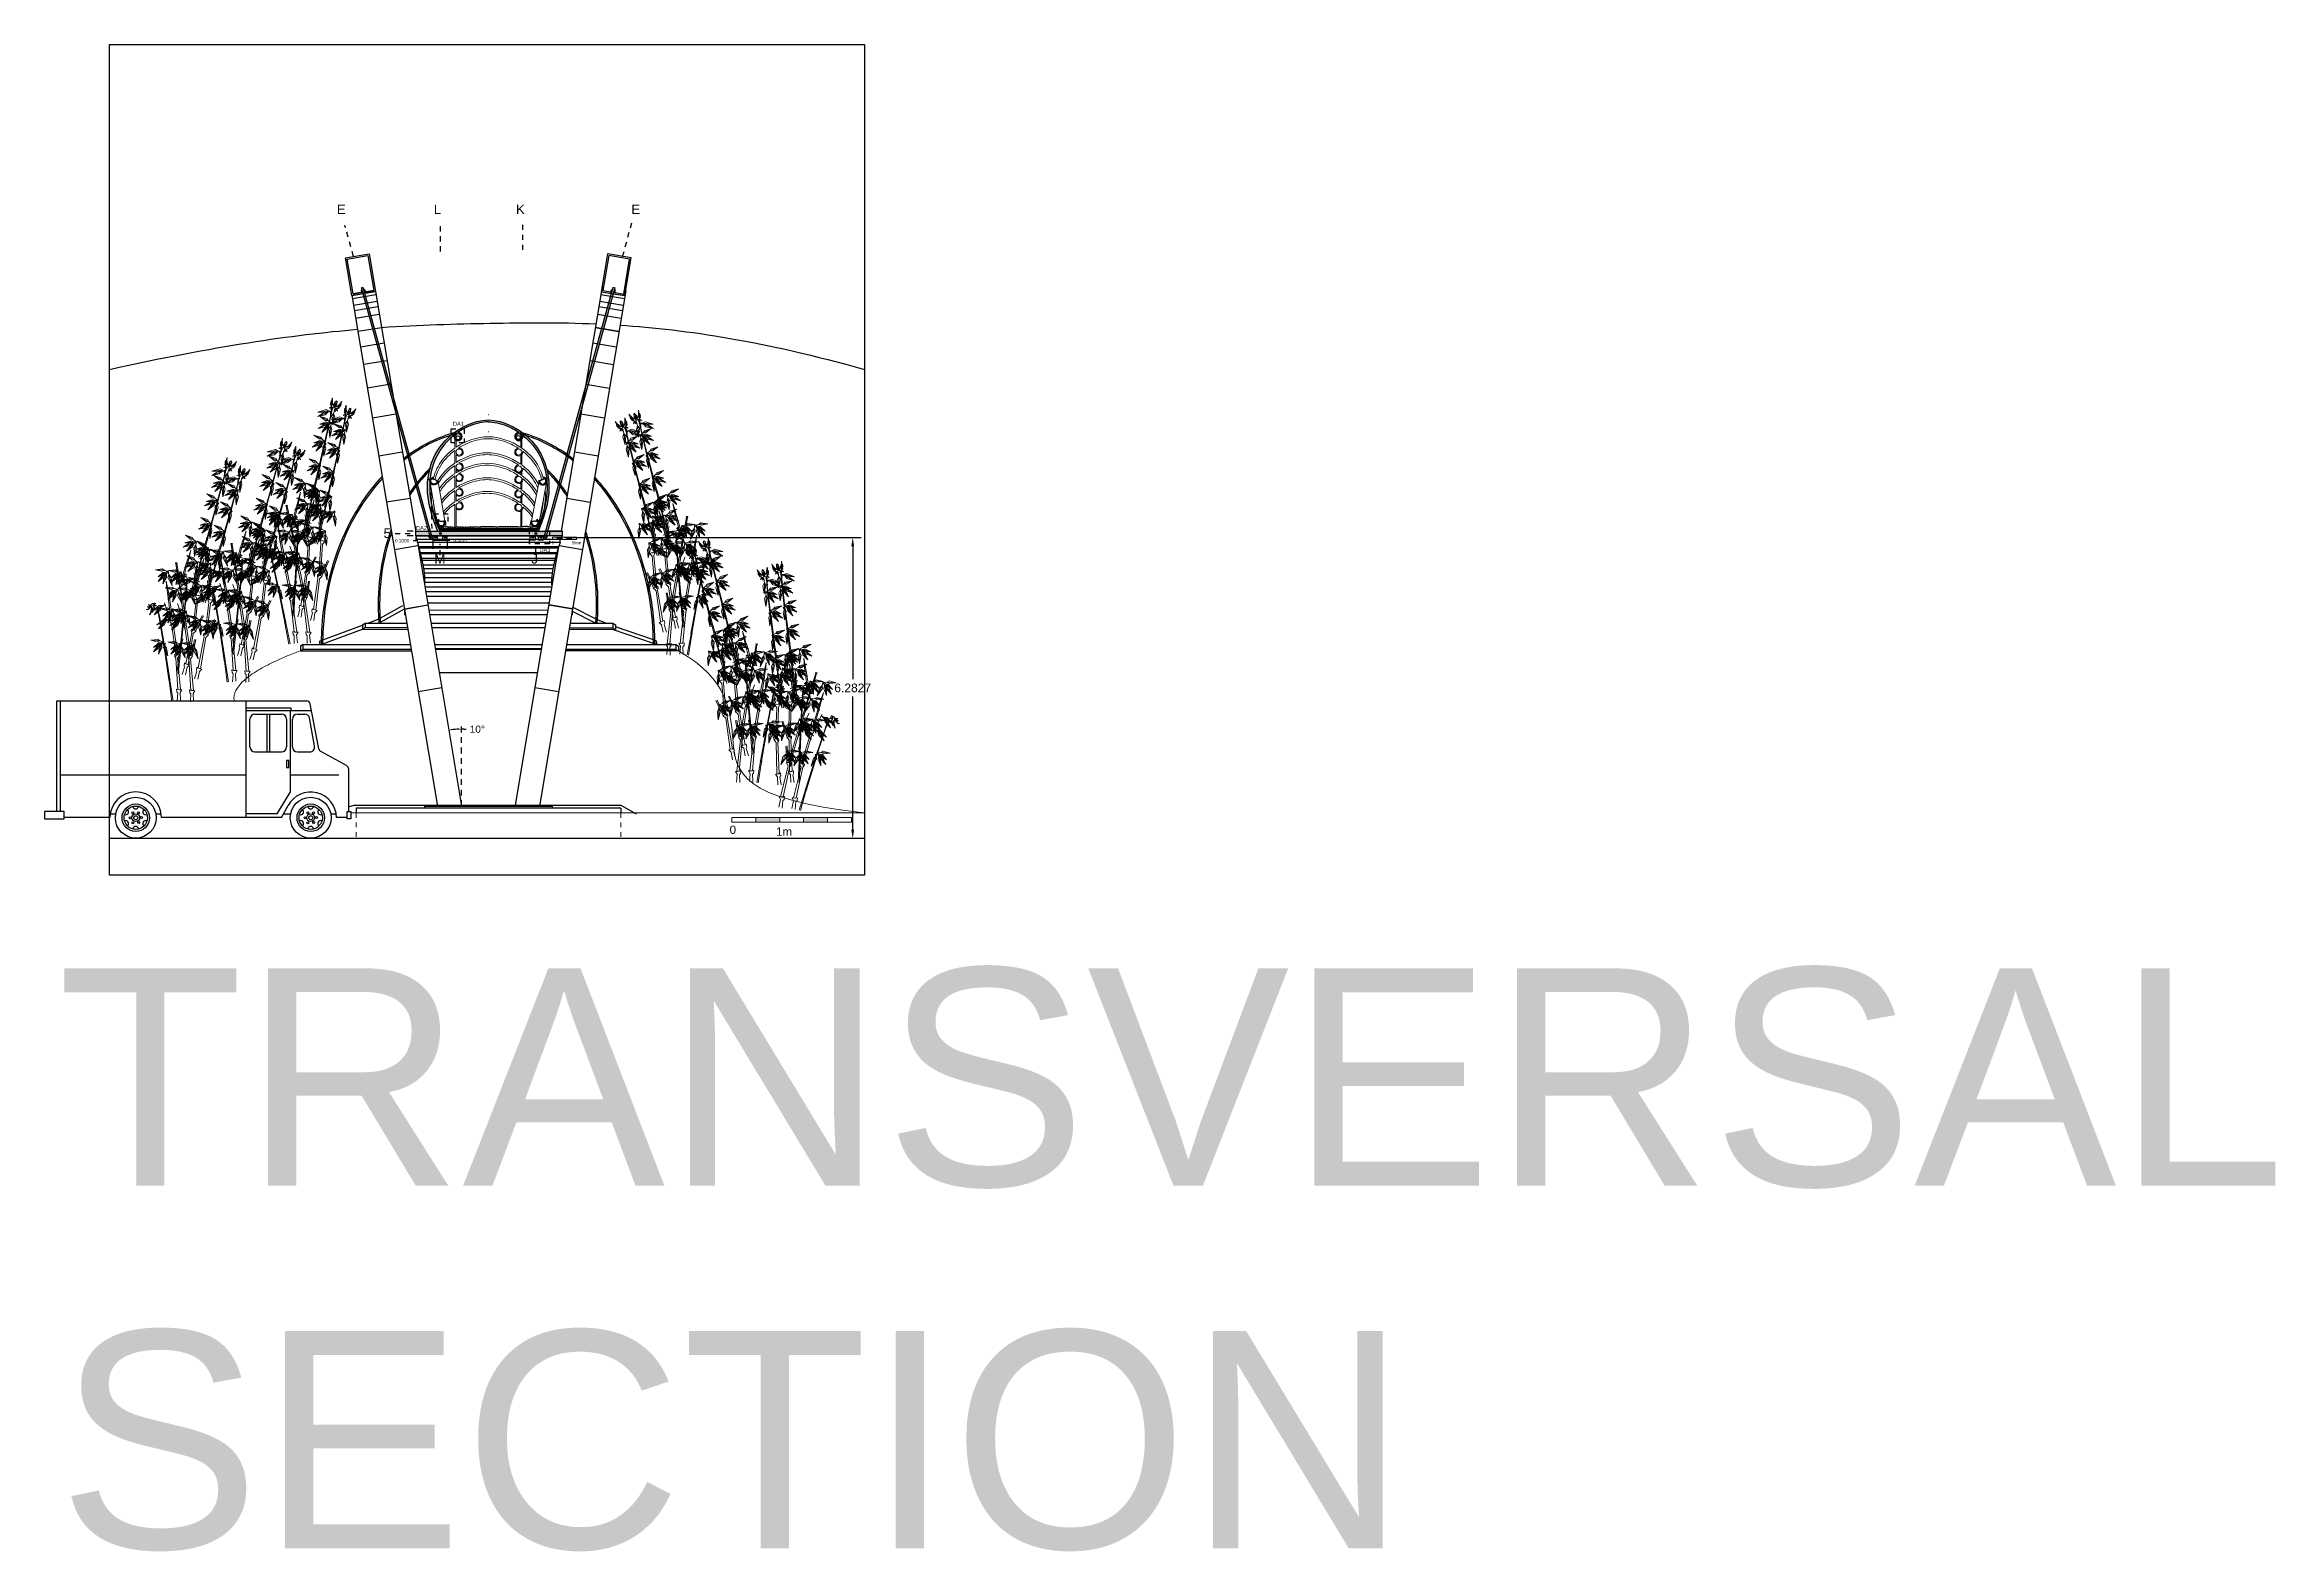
# Model space of a CAD drawing. Header units: metres. Extents: x 10 to 239, y 2 to 253.
# Drawn here: x 114.9 to 161.53, y 152.49 to 183.99 of the extents above; entities that cross this region are included whole.
import ezdxf

# ---------------------------------------------------------------- set-up
doc = ezdxf.new("R2010")
doc.units = ezdxf.units.M
doc.header["$MEASUREMENT"] = 0
for name, pattern in [('ACAD_ISO02W100', [15, 12, -3]), ('ACAD_ISO03W100', [30, 12, -18]), ('CENTER', [50.8, 31.75, -6.35, 6.35, -6.35])]:
    doc.linetypes.add(name, pattern=pattern)
doc.layers.get('Defpoints').update_dxf_attribs({"color": 9})
for name, color, linetype in [('-cotas', 252, 'Continuous'), ('-nombres', 253, 'Continuous'), ('1', 7, 'Continuous'), ('1EJES', 252, 'CENTER'), ('1estruct arco', 7, 'Continuous'), ('1gris', 254, 'Continuous'), ('1gris negri', 252, 'Continuous'), ('1gris oscuro', 253, 'Continuous'), ('1punt detalle', 7, 'Continuous'), ('bloques carros', 9, 'Continuous')]:
    doc.layers.add(name, color=color, linetype=linetype)
doc.layers.add('0marcos', color=10, linetype='Continuous', plot=False)
for name, color, linetype, lineweight, true_color in [('bamb', 7, 'Continuous', 0, 0xbdd3a6), ('barrera', 7, 'Continuous', 0, 0x9dbb63), ('bloques veg', 7, 'Continuous', 0, 0xbbd5a5)]:
    doc.layers.add(name, color=color, linetype=linetype, lineweight=lineweight, true_color=true_color)
doc.layers.get('bamb').off()
doc.styles.add('Annotative', font='arial.ttf')
doc.styles.get("Standard").update_dxf_attribs({"font": 'arial.ttf'})
doc.dimstyles.get("Standard").update_dxf_attribs({"dimtxt": 0.18, "dimasz": 0.18, "dimexe": 0.18, "dimexo": 0.0625, "dimgap": 0.09, "dimtad": 0, "dimtih": 1, "dimtoh": 1, "dimdec": 4, "dimzin": 0, "dimdsep": 46, "dimtxsty": 'Standard', "dimcen": 0.09, "dimadec": 0, "dimazin": 0, "dimtfac": 1, "dimtdec": 4, "dimtofl": 0, "dimtmove": 0, "dimatfit": 3, "dimfxl": 1, "dimtolj": 1, "dimtzin": 0, "dimarcsym": 0})

msp = doc.modelspace()

# ---------------------------------------------------------------- texts
at = {"layer": '-cotas', "ltscale": 0.05, "style": 'Annotative'}
for s, height, p in [('DA1', 0.084057, (123.43659, 176.01836)), ('5', 0.2, (121.98659, 173.67353))]:
    msp.add_text(s, height=height, dxfattribs=at).set_placement(p)
at = {"layer": '-nombres', "ltscale": 0.02, "style": 'Annotative'}
for s, height, p in [('E', 0.2, (121.00838, 180.44213)), ('L', 0.2, (123.03529, 180.44213)), ('K', 0.2, (124.75346, 180.44213)), ('E', 0.2, (127.16686, 180.44213)), ('DA2', 0.084057, (122.6656, 173.838)), ('DA3', 0.084057, (125.24558, 173.38179)), ('M', 0.2, (123.04786, 173.13871)), ('J', 0.2, (125.07492, 173.13831))]:
    msp.add_text(s, height=height, dxfattribs=at).set_placement(p)
at = {"layer": '-nombres', "insert": (269.43704, 164.67896), "char_height": 4.544817, "attachment_point": 3}
msp.add_mtext_dynamic_manual_height_columns('\\pxql;TRANSVERSAL \\PSECTION', width=154.2635741, gutter_width=1146.25491, heights=[0], dxfattribs=at)
at = {"layer": '1gris oscuro', "ltscale": 0.02, "style": 'Annotative'}
for s, height, p in [('0', 0.05889, (125.50349, 173.54264)), ('50cm', 0.058895, (125.91846, 173.54359)), ('0', 0.17304, (129.21993, 167.48906)), ('1m', 0.17304, (130.19001, 167.45075))]:
    msp.add_text(s, height=height, dxfattribs=at).set_placement(p)

# ---------------------------------------------------------------- blocks, each defined once
blk = doc.blocks.new('A$C0D6D39A1')
for p, q in [((10, 113), (215.5, 113)), ((10, 22), (10, 113)), ((225.7, 73.4), (218.5, 110.6)), ((169, 75), (169, 98)), ((173, 102), (195, 102)), ((199, 98), (199, 75)), ((204, 75), (204, 98)), ((208, 102), (214.2, 102)), ((222, 75.9), (218.1, 98.9)), ((173, 71), (195, 71)), ((208, 71), (218.1, 71)), ((248.4, 59.9), (227.2, 71.3)), ((250, 57.2), (250, 22)), ((0, 22), (0, 16)), ((16, 22), (0, 22)), ((16, 16), (16, 22)), ((195, 17), (200.4, 26.9)), ((249, 16), (249, 22)), ((249, 22), (252, 22)), ((252, 22), (252, 16)), ((0, 16), (16, 16)), ((53.8, 17), (16, 17)), ((195, 17), (96.2, 17)), ((249, 17), (240.2, 17)), ((252, 16), (249, 16))]:
    blk.add_line(p, q)
for centre, radius in [((75, 16.8), 16.8), ((75, 16.8), 11.3), ((75, 16.8), 3.2), ((219, 16.8), 16.8), ((219, 16.8), 11.3), ((219, 16.8), 3.2)]:
    blk.add_circle(centre, radius)
for centre, radius, start, end in [((215.5, 110), 3, 11.0409, 90), ((173, 98), 4, 90, 180), ((195, 98), 4, 0, 90), ((208, 98), 4, 90, 180), ((214.2, 98), 4, 12.875, 90), ((173, 75), 4, 180, 270), ((195, 75), 4, 270, 0), ((208, 75), 4, 180, 270), ((218.1, 75), 4, 270, 12.875), ((228.7, 74), 3, 191.0409, 241.5571), ((247, 57.2), 3, 0, 61.5571), ((75, 16.8), 21.2, 0.5405, 179.4595), ((219, 16.8), 21.2, 0.5405, 151.5659)]:
    blk.add_arc(centre, radius, start, end)
at = {"layer": 'bloques carros'}
for p, q in [((13, 22), (13, 113)), ((166, 17), (166, 113)), ((203, 107), (166, 107)), ((166, 105), (203, 105)), ((183, 102), (183, 71)), ((185, 102), (185, 71)), ((202, 105), (202, 38)), ((203, 105), (203, 107)), ((203, 105), (219, 105)), ((199, 64), (199, 58)), ((201, 64), (199, 64)), ((199, 58), (201, 58)), ((201, 58), (201, 64)), ((13, 52), (166, 52)), ((202, 38), (191, 20)), ((202, 52), (242, 52)), ((54, 20), (58.5, 20)), ((91.5, 20), (96, 20)), ((191, 20), (166, 20)), ((196.6, 20), (202.5, 20)), ((235.5, 20), (240, 20))]:
    blk.add_line(p, q, dxfattribs=at)
for centre, radius in [((75, 16.8), 9.6), ((72.6, 20.8), 0.8), ((75, 16.8), 1.6), ((77.3, 20.9), 0.8), ((219, 16.8), 9.6), ((216.6, 20.8), 0.8), ((219, 16.8), 1.6), ((221.3, 20.9), 0.8), ((70.3, 16.7), 0.8), ((72.7, 12.7), 0.8), ((77.4, 12.8), 0.8), ((79.7, 16.9), 0.8), ((214.3, 16.7), 0.8), ((216.7, 12.7), 0.8), ((221.4, 12.8), 0.8), ((223.7, 16.9), 0.8)]:
    blk.add_circle(centre, radius, dxfattribs=at)
for centre, start, end in [((66.7, 21.6), 249.5941, 50.4059), ((75, 26.4), 189.5941, 350.4059), ((83.3, 21.6), 129.5941, 290.4059), ((210.7, 21.6), 249.5941, 50.4059), ((219, 26.4), 189.5941, 350.4059), ((227.3, 21.6), 129.5941, 290.4059), ((66.7, 12), 309.5941, 110.4059), ((75, 7.2), 9.5941, 170.4059), ((83.3, 12), 69.5941, 230.4059), ((210.7, 12), 309.5941, 110.4059), ((219, 7.2), 9.5941, 170.4059), ((227.3, 12), 69.5941, 230.4059)]:
    blk.add_arc(centre, 2.4, start, end, dxfattribs=at)
blk = doc.blocks.new('*D103')
at = {"layer": '-cotas', "color": 0, "lineweight": -2, "ltscale": 0.05, "transparency": 16777216}
blk.add_line((123.666, 169.677), (123.716, 169.677), dxfattribs=at)
for start, end in [(91.803, 97.7114), (88.197, 90)]:
    blk.add_arc((123.616, 168.089), 1.589, start, end, dxfattribs=at)
at = {"layer": '-cotas', "color": 0, "ltscale": 0.05, "transparency": 16777216}
for points in [[(123.404, 169.656), (123.402, 169.672), (123.353, 169.656)], [(123.566, 169.686), (123.566, 169.669), (123.616, 169.678)]]:
    blk.add_solid(points, dxfattribs=at)
at = {"layer": 'Defpoints', "color": 0, "ltscale": 0.05, "transparency": 16777216}
for p in [(122.695, 173.585), (123.616, 172.734), (123.441, 169.669), (123.616, 168.089), (123.619, 168.072)]:
    blk.add_point(p, dxfattribs=at)
at = {"layer": '-cotas', "color": 0, "ltscale": 0.05, "transparency": 16777216, "insert": (123.946, 169.677), "char_height": 0.15, "attachment_point": 5}
blk.add_mtext('\\A1;10°', dxfattribs=at)
blk = doc.blocks.new('SDFFF')
at = {"ltscale": 0.02}
h = blk.add_hatch(color=9, dxfattribs=at)
h.dxf.hatch_style = 1
h.paths.add_polyline_path([(1.55, 0.1), (-1.514, 0.1), (-1.514, 0), (1.55, 0)])
h.paths.add_polyline_path([(1.019, 0.049, -1), (0.979, 0.049, -1)], flags=16)
h.paths.add_polyline_path([(1.014, 0.048, -1), (0.984, 0.048, -1)], flags=0)
h.paths.add_polyline_path([(-1.018, 0.049, -1), (-0.979, 0.049, -1)], flags=16)
h.paths.add_polyline_path([(-1.013, 0.049, -1), (-0.983, 0.049, -1)], flags=0)
h = blk.add_hatch(color=9, dxfattribs=at)
h.dxf.hatch_style = 1
h.paths.add_polyline_path([(0.984, 0.048, 1), (1.014, 0.048, 1)])
h.paths.add_polyline_path([(-1.013, 0.049, 1), (-0.983, 0.049, 1)])
at = {"layer": '1', "ltscale": 0.02}
blk.add_lwpolyline([(-1.514, 0.1), (1.55, 0.1), (1.55, 0), (-1.514, 0)], close=True, dxfattribs=at)
at = {"layer": '1'}
for centre, radius in [((-0.998, 0.049), 0.0198), ((-0.998, 0.049), 0.015), ((0.999, 0.049), 0.0198), ((0.999, 0.048), 0.015)]:
    blk.add_circle(centre, radius, dxfattribs=at)
blk = doc.blocks.new('TENS')
at = {"layer": '1gris oscuro', "ltscale": 0.02, "true_color": 0xc7c8ca}
h = blk.add_hatch(color=9, dxfattribs=at)
h.dxf.hatch_style = 1
h.paths.add_polyline_path([(-2.617, 5.196), (-2.649, 5.187), (-1.193, -0.083), (-1.161, -0.074)])
h.paths.add_polyline_path([(2.649, 5.187), (2.617, 5.196), (1.161, -0.074), (1.193, -0.083)])
at = {"layer": '1'}
for points in [[(-1.193, -0.083), (-2.649, 5.187), (-2.617, 5.196), (-1.161, -0.074)], [(2.649, 5.187), (1.193, -0.083), (1.161, -0.074), (2.617, 5.196)]]:
    blk.add_lwpolyline(points, close=True, dxfattribs=at)
blk = doc.blocks.new('planter')
for p, q in [((-0.166, 0.031), (-0.179, 0.035)), ((-0.061, 0.062), (-0.053, 0.072))]:
    blk.add_line(p, q)
at = {"layer": '1'}
for p, q in [((-0.184, 0.001), (-0.186, 0.001)), ((-0.061, 0.062), (-0.062, 0.06)), ((-0.013, 0.005), (-0.023, -0.023)), ((-0.013, 0.005), (-0.015, 0.006)), ((-0.193, -0.021), (-0.19, -0.021))]:
    blk.add_line(p, q, dxfattribs=at)
for radius, start, end in [(0.0846, 183.5845, 339.7284), (0.082, 159.7062, 53.2196), (0.082, 183.6528, 342.8007), (0.0688, 159.7062, 53.2196), (0.0668, 159.7062, 53.2196)]:
    blk.add_arc((-0.102, 0.007), radius, start, end, dxfattribs=at)
for points in [[(-0.165, 0.03), (-0.163, 0.038), (-0.178, 0.042), (-0.183, 0.035), (-0.187, 0.019), (-0.197, 0), (-0.193, -0.021)], [(-0.166, 0.031), (-0.166, 0.032), (-0.17, 0.035), (-0.177, 0.037), (-0.179, 0.036), (-0.186, 0.013), (-0.191, 0.008), (-0.191, -0.014), (-0.19, -0.021)]]:
    blk.add_open_spline(points, degree=3, dxfattribs=at)
for points, knots in [([(-0.164, 0.03), (-0.149, 0.032), (-0.147, 0.038), (-0.132, 0.033), (-0.121, 0.034), (-0.105, 0.044), (-0.087, 0.029), (-0.065, 0.04), (-0.06, 0.028), (-0.05, 0.036), (-0.04, 0.031)], [0.217941, 0.217941, 0.217941, 0.217941, 1, 2, 3, 4, 5, 6, 7, 7.924314, 7.924314, 7.924314, 7.924314]), ([(-0.015, 0.006), (-0.018, -0.003), (-0.021, -0.011), (-0.024, -0.018), (-0.024, -0.018), (-0.024, -0.018), (-0.024, -0.018)], [0, 0, 0, 0, 0.865325, 0.865325, 0.865325, 0.8702616, 0.8702616, 0.8702616, 0.8702616])]:
    blk.add_open_spline(points, degree=3, knots=knots, dxfattribs=at)
blk = doc.blocks.new('section')
at = {"lineweight": 0, "ltscale": 0.002}
h = blk.add_hatch(color=9, dxfattribs=at)
h.dxf.hatch_style = 1
edge = h.paths.add_edge_path()
edge.add_spline(control_points=[(0.704, 2.156), (0.66, 2.189), (0.616, 2.218), (0.571, 2.245)], knot_values=[1.280671, 1.280671, 1.280671, 1.280671, 1.343143, 1.343143, 1.343143, 1.343143], degree=3, periodic=0)
edge.add_spline(control_points=[(0.571, 2.245), (0.526, 2.272), (0.481, 2.296), (0.435, 2.317)], knot_values=[1.218199, 1.218199, 1.218199, 1.218199, 1.280671, 1.280671, 1.280671, 1.280671], degree=3, periodic=0)
edge.add_spline(control_points=[(0.435, 2.317), (0.39, 2.337), (0.345, 2.355), (0.3, 2.37)], knot_values=[1.155728, 1.155728, 1.155728, 1.155728, 1.218199, 1.218199, 1.218199, 1.218199], degree=3, periodic=0)
edge.add_spline(control_points=[(0.3, 2.37), (0.255, 2.384), (0.211, 2.396), (0.169, 2.405)], knot_values=[1.093256, 1.093256, 1.093256, 1.093256, 1.155728, 1.155728, 1.155728, 1.155728], degree=3, periodic=0)
edge.add_spline(control_points=[(0.169, 2.405), (0.126, 2.413), (0.084, 2.419), (0.045, 2.422)], knot_values=[1.030784, 1.030784, 1.030784, 1.030784, 1.093256, 1.093256, 1.093256, 1.093256], degree=3, periodic=0)
edge.add_spline(control_points=[(0.045, 2.422), (0.025, 2.423), (0.006, 2.423), (-0.013, 2.423)], knot_values=[0.999548, 0.999548, 0.999548, 0.999548, 1.030784, 1.030784, 1.030784, 1.030784], degree=3, periodic=0)
edge.add_spline(control_points=[(-0.013, 2.423), (-0.032, 2.423), (-0.052, 2.423), (-0.071, 2.422)], knot_values=[0.968312, 0.968312, 0.968312, 0.968312, 0.999548, 0.999548, 0.999548, 0.999548], degree=3, periodic=0)
edge.add_spline(control_points=[(-0.071, 2.422), (-0.091, 2.42), (-0.112, 2.418), (-0.132, 2.415)], knot_values=[0.937076, 0.937076, 0.937076, 0.937076, 0.968312, 0.968312, 0.968312, 0.968312], degree=3, periodic=0)
edge.add_spline(control_points=[(-0.132, 2.415), (-0.153, 2.413), (-0.174, 2.409), (-0.195, 2.405)], knot_values=[0.905841, 0.905841, 0.905841, 0.905841, 0.937076, 0.937076, 0.937076, 0.937076], degree=3, periodic=0)
edge.add_spline(control_points=[(-0.195, 2.405), (-0.238, 2.396), (-0.282, 2.384), (-0.327, 2.37)], knot_values=[0.843369, 0.843369, 0.843369, 0.843369, 0.905841, 0.905841, 0.905841, 0.905841], degree=3, periodic=0)
edge.add_spline(control_points=[(-0.327, 2.37), (-0.371, 2.355), (-0.417, 2.337), (-0.462, 2.317)], knot_values=[0.780897, 0.780897, 0.780897, 0.780897, 0.843369, 0.843369, 0.843369, 0.843369], degree=3, periodic=0)
edge.add_spline(control_points=[(-0.462, 2.317), (-0.507, 2.296), (-0.553, 2.272), (-0.598, 2.245)], knot_values=[0.718425, 0.718425, 0.718425, 0.718425, 0.780897, 0.780897, 0.780897, 0.780897], degree=3, periodic=0)
edge.add_spline(control_points=[(-0.598, 2.245), (-0.643, 2.218), (-0.687, 2.189), (-0.731, 2.156)], knot_values=[0.655954, 0.655954, 0.655954, 0.655954, 0.718425, 0.718425, 0.718425, 0.718425], degree=3, periodic=0)
edge.add_spline(control_points=[(-0.731, 2.156), (-0.774, 2.123), (-0.817, 2.087), (-0.857, 2.048)], knot_values=[0.593482, 0.593482, 0.593482, 0.593482, 0.655954, 0.655954, 0.655954, 0.655954], degree=3, periodic=0)
edge.add_spline(control_points=[(-0.857, 2.048), (-0.898, 2.009), (-0.937, 1.967), (-0.974, 1.922)], knot_values=[0.53101, 0.53101, 0.53101, 0.53101, 0.593482, 0.593482, 0.593482, 0.593482], degree=3, periodic=0)
edge.add_spline(control_points=[(-0.974, 1.922), (-1.011, 1.877), (-1.045, 1.829), (-1.077, 1.778)], knot_values=[0.468538, 0.468538, 0.468538, 0.468538, 0.53101, 0.53101, 0.53101, 0.53101], degree=3, periodic=0)
edge.add_spline(control_points=[(-1.077, 1.778), (-1.093, 1.752), (-1.108, 1.726), (-1.122, 1.699)], knot_values=[0.437302, 0.437302, 0.437302, 0.437302, 0.468538, 0.468538, 0.468538, 0.468538], degree=3, periodic=0)
edge.add_spline(control_points=[(-1.122, 1.699), (-1.137, 1.672), (-1.15, 1.644), (-1.163, 1.615)], knot_values=[0.406066, 0.406066, 0.406066, 0.406066, 0.437302, 0.437302, 0.437302, 0.437302], degree=3, periodic=0)
edge.add_spline(control_points=[(-1.163, 1.615), (-1.189, 1.558), (-1.211, 1.497), (-1.229, 1.434)], knot_values=[0.343595, 0.343595, 0.343595, 0.343595, 0.406066, 0.406066, 0.406066, 0.406066], degree=3, periodic=0)
edge.add_spline(control_points=[(-1.229, 1.434), (-1.247, 1.371), (-1.262, 1.304), (-1.271, 1.234)], knot_values=[0.281123, 0.281123, 0.281123, 0.281123, 0.343595, 0.343595, 0.343595, 0.343595], degree=3, periodic=0)
edge.add_spline(control_points=[(-1.271, 1.234), (-1.281, 1.165), (-1.286, 1.092), (-1.286, 1.017)], knot_values=[0.218651, 0.218651, 0.218651, 0.218651, 0.281123, 0.281123, 0.281123, 0.281123], degree=3, periodic=0)
edge.add_spline(control_points=[(-1.286, 1.017), (-1.286, 0.941), (-1.281, 0.862), (-1.27, 0.78)], knot_values=[0.156179, 0.156179, 0.156179, 0.156179, 0.218651, 0.218651, 0.218651, 0.218651], degree=3, periodic=0)
edge.add_spline(control_points=[(-1.27, 0.78), (-1.259, 0.698), (-1.243, 0.613), (-1.22, 0.525)], knot_values=[0.093708, 0.093708, 0.093708, 0.093708, 0.156179, 0.156179, 0.156179, 0.156179], degree=3, periodic=0)
edge.add_spline(control_points=[(-1.22, 0.525), (-1.197, 0.437), (-1.168, 0.346), (-1.132, 0.252)], knot_values=[0.031236, 0.031236, 0.031236, 0.031236, 0.093708, 0.093708, 0.093708, 0.093708], degree=3, periodic=0)
edge.add_spline(control_points=[(-1.132, 0.252), (-1.114, 0.205), (-1.095, 0.157), (-1.073, 0.108)], knot_values=[0, 0, 0, 0, 0.031236, 0.031236, 0.031236, 0.031236], degree=3, periodic=0)
edge.add_spline(control_points=[(-1.073, 0.108), (-1.073, 0.107), (-1.072, 0.106), (-1.071, 0.104)], knot_values=[-0.000887, -0.000887, -0.000887, -0.000887, 0, 0, 0, 0], degree=3, periodic=0)
edge.add_spline(control_points=[(-1.071, 0.104), (-1.071, 0.103), (-1.07, 0.101), (-1.07, 0.1)], knot_values=[-0.001774, -0.001774, -0.001774, -0.001774, -0.000887, -0.000887, -0.000887, -0.000887], degree=3, periodic=0)
edge.add_line((-1.07, 0.1), (-1.011, 0.1))
edge.add_spline(control_points=[(-1.011, 0.1), (-1.012, 0.103), (-1.014, 0.106), (-1.015, 0.108)], knot_values=[2.003555, 2.003555, 2.003555, 2.003555, 2.005344, 2.005344, 2.005344, 2.005344], degree=3, periodic=0)
edge.add_spline(control_points=[(-1.015, 0.108), (-1.017, 0.114), (-1.02, 0.119), (-1.022, 0.125)], knot_values=[2, 2, 2, 2, 2.003555, 2.003555, 2.003555, 2.003555], degree=3, periodic=0)
edge.add_spline(control_points=[(-1.022, 0.125), (-1.207, 0.534), (-1.261, 0.885), (-1.232, 1.18)], knot_values=[1.733924, 1.733924, 1.733924, 1.733924, 2, 2, 2, 2], degree=3, periodic=0)
edge.add_spline(control_points=[(-1.232, 1.18), (-1.224, 1.257), (-1.211, 1.33), (-1.112, 1.71), (-0.933, 1.946), (-0.725, 2.109)], knot_values=[1.353793, 1.353793, 1.353793, 1.353793, 1.423439, 1.423439, 1.733924, 1.733924, 1.733924, 1.733924], degree=3, periodic=0)
edge.add_arc((-0.647, 2.076), 0.0848, 156.984, 455.8906)
edge.add_spline(control_points=[(-0.656, 2.16), (-0.57, 2.219), (-0.482, 2.267), (-0.258, 2.358), (-0.124, 2.384), (-0.018, 2.383)], knot_values=[1.000452, 1.000452, 1.000452, 1.000452, 1.125146, 1.125146, 1.319637, 1.319637, 1.319637, 1.319637], degree=3, periodic=0)
edge.add_spline(control_points=[(-0.018, 2.383), (0.1, 2.384), (0.234, 2.358), (0.458, 2.267), (0.546, 2.219), (0.632, 2.16)], knot_values=[1.000452, 1.000452, 1.000452, 1.000452, 1.194943, 1.194943, 1.319637, 1.319637, 1.319637, 1.319637], degree=3, periodic=0)
edge.add_arc((0.623, 2.076), 0.0848, 84.1094, 383.016)
edge.add_spline(control_points=[(0.701, 2.109), (0.731, 2.086), (0.759, 2.061), (0.787, 2.035)], knot_values=[1.353793, 1.353793, 1.353793, 1.353793, 1.39773, 1.39773, 1.39773, 1.39773], degree=3, periodic=0)
edge.add_spline(control_points=[(0.787, 2.035), (0.814, 2.011), (0.839, 1.985), (0.864, 1.958)], knot_values=[1.39773, 1.39773, 1.39773, 1.39773, 1.439009, 1.439009, 1.439009, 1.439009], degree=3, periodic=0)
edge.add_spline(control_points=[(0.864, 1.958), (0.892, 1.928), (0.919, 1.895), (0.945, 1.861)], knot_values=[1.439009, 1.439009, 1.439009, 1.439009, 1.485656, 1.485656, 1.485656, 1.485656], degree=3, periodic=0)
edge.add_spline(control_points=[(0.945, 1.861), (0.967, 1.832), (0.989, 1.801), (1.009, 1.769)], knot_values=[1.485656, 1.485656, 1.485656, 1.485656, 1.526559, 1.526559, 1.526559, 1.526559], degree=3, periodic=0)
edge.add_spline(control_points=[(1.009, 1.769), (1.027, 1.741), (1.043, 1.712), (1.059, 1.683)], knot_values=[1.526559, 1.526559, 1.526559, 1.526559, 1.561594, 1.561594, 1.561594, 1.561594], degree=3, periodic=0)
edge.add_spline(control_points=[(1.059, 1.683), (1.072, 1.658), (1.084, 1.633), (1.096, 1.606)], knot_values=[1.561594, 1.561594, 1.561594, 1.561594, 1.591145, 1.591145, 1.591145, 1.591145], degree=3, periodic=0)
edge.add_spline(control_points=[(1.096, 1.606), (1.11, 1.576), (1.123, 1.544), (1.134, 1.512)], knot_values=[1.591145, 1.591145, 1.591145, 1.591145, 1.625771, 1.625771, 1.625771, 1.625771], degree=3, periodic=0)
edge.add_spline(control_points=[(1.134, 1.512), (1.142, 1.489), (1.15, 1.466), (1.157, 1.443)], knot_values=[1.625771, 1.625771, 1.625771, 1.625771, 1.649537, 1.649537, 1.649537, 1.649537], degree=3, periodic=0)
edge.add_spline(control_points=[(1.157, 1.443), (1.161, 1.429), (1.165, 1.414), (1.182, 1.35), (1.192, 1.299), (1.2, 1.246)], knot_values=[1.649537, 1.649537, 1.649537, 1.649537, 1.664278, 1.664278, 1.713562, 1.713562, 1.713562, 1.713562], degree=3, periodic=0)
edge.add_spline(control_points=[(1.2, 1.246), (1.203, 1.225), (1.206, 1.203), (1.208, 1.181)], knot_values=[1.713562, 1.713562, 1.713562, 1.713562, 1.733556, 1.733556, 1.733556, 1.733556], degree=3, periodic=0)
edge.add_spline(control_points=[(1.208, 1.181), (1.209, 1.171), (1.21, 1.161), (1.211, 1.151)], knot_values=[1.733556, 1.733556, 1.733556, 1.733556, 1.742478, 1.742478, 1.742478, 1.742478], degree=3, periodic=0)
edge.add_spline(control_points=[(1.211, 1.151), (1.214, 1.106), (1.216, 1.06), (1.215, 1.012)], knot_values=[1.742478, 1.742478, 1.742478, 1.742478, 1.782617, 1.782617, 1.782617, 1.782617], degree=3, periodic=0)
edge.add_spline(control_points=[(1.215, 1.012), (1.215, 0.973), (1.213, 0.932), (1.21, 0.891)], knot_values=[1.782617, 1.782617, 1.782617, 1.782617, 1.815963, 1.815963, 1.815963, 1.815963], degree=3, periodic=0)
edge.add_spline(control_points=[(1.21, 0.891), (1.206, 0.841), (1.199, 0.789), (1.191, 0.737)], knot_values=[1.815963, 1.815963, 1.815963, 1.815963, 1.856468, 1.856468, 1.856468, 1.856468], degree=3, periodic=0)
edge.add_spline(control_points=[(1.191, 0.737), (1.183, 0.693), (1.175, 0.649), (1.164, 0.605)], knot_values=[1.856468, 1.856468, 1.856468, 1.856468, 1.889527, 1.889527, 1.889527, 1.889527], degree=3, periodic=0)
edge.add_spline(control_points=[(1.164, 0.605), (1.151, 0.549), (1.136, 0.492), (1.117, 0.434)], knot_values=[1.889527, 1.889527, 1.889527, 1.889527, 1.93036, 1.93036, 1.93036, 1.93036], degree=3, periodic=0)
edge.add_spline(control_points=[(1.117, 0.434), (1.103, 0.387), (1.086, 0.34), (1.068, 0.291)], knot_values=[1.93036, 1.93036, 1.93036, 1.93036, 1.96316, 1.96316, 1.96316, 1.96316], degree=3, periodic=0)
edge.add_spline(control_points=[(1.068, 0.291), (1.047, 0.237), (1.024, 0.181), (0.998, 0.125)], knot_values=[1.96316, 1.96316, 1.96316, 1.96316, 2, 2, 2, 2], degree=3, periodic=0)
edge.add_spline(control_points=[(0.998, 0.125), (0.997, 0.122), (0.996, 0.119), (0.994, 0.115)], knot_values=[2, 2, 2, 2, 2.001777, 2.001777, 2.001777, 2.001777], degree=3, periodic=0)
edge.add_spline(control_points=[(0.994, 0.115), (0.993, 0.112), (0.99, 0.107), (0.987, 0.1)], knot_values=[2.001777, 2.001777, 2.001777, 2.001777, 2.003555, 2.003555, 2.003555, 2.003555], degree=3, periodic=0)
edge.add_line((0.987, 0.1), (1.029, 0.1))
edge.add_spline(control_points=[(1.029, 0.1), (1.029, 0.101), (1.03, 0.103), (1.03, 0.104)], knot_values=[1.999983, 1.999983, 1.999983, 1.999983, 2.00087, 2.00087, 2.00087, 2.00087], degree=3, periodic=0)
edge.add_spline(control_points=[(1.03, 0.104), (1.031, 0.106), (1.032, 0.107), (1.032, 0.108)], knot_values=[1.999096, 1.999096, 1.999096, 1.999096, 1.999983, 1.999983, 1.999983, 1.999983], degree=3, periodic=0)
edge.add_spline(control_points=[(1.032, 0.108), (1.054, 0.157), (1.074, 0.205), (1.093, 0.252)], knot_values=[1.967861, 1.967861, 1.967861, 1.967861, 1.999096, 1.999096, 1.999096, 1.999096], degree=3, periodic=0)
edge.add_spline(control_points=[(1.093, 0.252), (1.13, 0.346), (1.159, 0.437), (1.183, 0.525)], knot_values=[1.905389, 1.905389, 1.905389, 1.905389, 1.967861, 1.967861, 1.967861, 1.967861], degree=3, periodic=0)
edge.add_spline(control_points=[(1.183, 0.525), (1.206, 0.613), (1.224, 0.698), (1.235, 0.78)], knot_values=[1.842917, 1.842917, 1.842917, 1.842917, 1.905389, 1.905389, 1.905389, 1.905389], degree=3, periodic=0)
edge.add_spline(control_points=[(1.235, 0.78), (1.247, 0.862), (1.252, 0.941), (1.253, 1.017)], knot_values=[1.780445, 1.780445, 1.780445, 1.780445, 1.842917, 1.842917, 1.842917, 1.842917], degree=3, periodic=0)
edge.add_spline(control_points=[(1.253, 1.017), (1.253, 1.092), (1.249, 1.165), (1.239, 1.234)], knot_values=[1.717973, 1.717973, 1.717973, 1.717973, 1.780445, 1.780445, 1.780445, 1.780445], degree=3, periodic=0)
edge.add_spline(control_points=[(1.239, 1.234), (1.23, 1.304), (1.216, 1.371), (1.199, 1.434)], knot_values=[1.655502, 1.655502, 1.655502, 1.655502, 1.717973, 1.717973, 1.717973, 1.717973], degree=3, periodic=0)
edge.add_spline(control_points=[(1.199, 1.434), (1.181, 1.497), (1.159, 1.558), (1.134, 1.615)], knot_values=[1.59303, 1.59303, 1.59303, 1.59303, 1.655502, 1.655502, 1.655502, 1.655502], degree=3, periodic=0)
edge.add_spline(control_points=[(1.134, 1.615), (1.108, 1.672), (1.08, 1.726), (1.048, 1.778)], knot_values=[1.530558, 1.530558, 1.530558, 1.530558, 1.59303, 1.59303, 1.59303, 1.59303], degree=3, periodic=0)
edge.add_spline(control_points=[(1.048, 1.778), (1.017, 1.829), (0.982, 1.877), (0.946, 1.922)], knot_values=[1.468086, 1.468086, 1.468086, 1.468086, 1.530558, 1.530558, 1.530558, 1.530558], degree=3, periodic=0)
edge.add_spline(control_points=[(0.946, 1.922), (0.909, 1.967), (0.87, 2.009), (0.83, 2.048)], knot_values=[1.405615, 1.405615, 1.405615, 1.405615, 1.468086, 1.468086, 1.468086, 1.468086], degree=3, periodic=0)
edge.add_spline(control_points=[(0.83, 2.048), (0.809, 2.068), (0.789, 2.086), (0.768, 2.104)], knot_values=[1.374379, 1.374379, 1.374379, 1.374379, 1.405615, 1.405615, 1.405615, 1.405615], degree=3, periodic=0)
edge.add_spline(control_points=[(0.768, 2.104), (0.747, 2.122), (0.725, 2.139), (0.704, 2.156)], knot_values=[1.343143, 1.343143, 1.343143, 1.343143, 1.374379, 1.374379, 1.374379, 1.374379], degree=3, periodic=0)
h.paths.add_polyline_path([(0.688, 2.076, -1), (0.558, 2.076, -1)], flags=16)
h.paths.add_polyline_path([(0.692, 2.152, -1), (0.662, 2.152, -1)], flags=16)
h.paths.add_polyline_path([(0.69, 2.152, -1), (0.664, 2.152, -1)], flags=0)
h.paths.add_polyline_path([(0.655, 2.057, -1), (0.575, 2.057, -1)], flags=0)
h.paths.add_polyline_path([(-0.582, 2.076, -0.394016), (-0.643, 2.011, -0.05657), (-0.652, 2.011, -0.394016), (-0.712, 2.076, -1)], flags=16)
h.paths.add_polyline_path([(-0.716, 2.152, -1), (-0.686, 2.152, -1)], flags=16)
h.paths.add_polyline_path([(-0.714, 2.152, -1), (-0.688, 2.152, -1)], flags=0)
h = blk.add_hatch(color=9, dxfattribs=at)
h.dxf.hatch_style = 1
h.paths.add_polyline_path([(-0.714, 2.152, 1), (-0.688, 2.152, 1)])
h.paths.add_polyline_path([(0.69, 2.152, 1), (0.664, 2.152, 1)])
blk.add_line((-1.07, 0.1), (1.029, 0.1), dxfattribs=at)
for p, q in [((-1.043, 0.331), (-1.052, 0.341)), ((-0.935, 0.312), (-0.923, 0.318))]:
    blk.add_line(p, q)
at = {"layer": '1'}
for p, q in [((-1.085, 0.279), (-1.082, 0.28)), ((-1.085, 0.279), (-1.075, 0.252)), ((-0.914, 0.276), (-0.911, 0.276)), ((-0.912, 0.262), (-0.908, 0.262))]:
    blk.add_line(p, q, dxfattribs=at)
for centre, radius in [((-0.701, 2.152), 0.015), ((-0.701, 2.152), 0.0129), ((-0.647, 2.076), 0.0648), ((-0.647, 2.051), 0.0399), ((0.623, 2.076), 0.0648), ((0.615, 2.057), 0.0399), ((0.677, 2.152), 0.015), ((0.677, 2.152), 0.0129)]:
    blk.add_circle(centre, radius, dxfattribs=at)
for centre, radius, start, end in [((-0.647, 2.076), 0.0848, 156.984, 95.8906), ((0.623, 2.076), 0.0848, 84.1094, 23.016), ((-0.996, 0.281), 0.082, 133.4633, 26.9767), ((-0.996, 0.281), 0.0846, 200.2716, 356.4155), ((-0.996, 0.281), 0.082, 197.1993, 356.3472), ((-0.996, 0.281), 0.0688, 133.4633, 26.9767), ((-0.996, 0.281), 0.0668, 133.4633, 26.9767)]:
    blk.add_arc(centre, radius, start, end, dxfattribs=at)
for points, knots in [([(-1.07, 0.1), (-1.071, 0.103), (-1.072, 0.106), (-1.073, 0.108), (-1.76, 1.665), (-0.617, 2.43), (-0.013, 2.423), (0.59, 2.43), (1.734, 1.665), (1.032, 0.108), (1.031, 0.106), (1.03, 0.103), (1.029, 0.1)], [-0.001774, -0.001774, -0.001774, -0.001774, 0, 0, 0, 0.999548, 0.999548, 0.999548, 1.999096, 1.999096, 1.999096, 2.00087, 2.00087, 2.00087, 2.00087]), ([(-0.018, 2.383), (-0.124, 2.384), (-0.258, 2.358), (-0.482, 2.267), (-0.57, 2.219), (-0.656, 2.16)], [1.0004518, 1.0004518, 1.0004518, 1.0004518, 1.1949427, 1.1949427, 1.3196369, 1.3196369, 1.3196369, 1.3196369]), ([(-0.018, 2.383), (0.1, 2.384), (0.234, 2.358), (0.458, 2.267), (0.546, 2.219), (0.632, 2.16)], [1.0004518, 1.0004518, 1.0004518, 1.0004518, 1.1949427, 1.1949427, 1.3196369, 1.3196369, 1.3196369, 1.3196369]), ([(-0.725, 2.109), (-0.933, 1.946), (-1.112, 1.71), (-1.281, 1.065), (-1.255, 0.641), (-1.022, 0.125), (-1.02, 0.119), (-1.017, 0.114), (-1.015, 0.108), (-1.014, 0.106), (-1.012, 0.103), (-1.011, 0.1)], [1.3537932, 1.3537932, 1.3537932, 1.3537932, 1.6642781, 1.6642781, 2, 2, 2, 2.0035547, 2.0035547, 2.0035547, 2.0053435, 2.0053435, 2.0053435, 2.0053435]), ([(0.701, 2.109), (0.909, 1.946), (1.088, 1.71), (1.257, 1.065), (1.231, 0.641), (0.998, 0.125), (0.996, 0.119), (0.993, 0.114), (0.987, 0.1)], [1.3537932, 1.3537932, 1.3537932, 1.3537932, 1.6642781, 1.6642781, 2, 2, 2, 2.0035547, 2.0035547, 2.0035547, 2.0035547]), ([(-1.082, 0.28), (-1.08, 0.272), (-1.077, 0.264), (-1.074, 0.257), (-1.074, 0.257), (-1.074, 0.257), (-1.074, 0.257)], [0, 0, 0, 0, 0.865325, 0.865325, 0.865325, 0.8702616, 0.8702616, 0.8702616, 0.8702616]), ([(-1.051, 0.319), (-1.035, 0.319), (-1.035, 0.303), (-1.009, 0.311), (-1, 0.305), (-0.984, 0.312), (-0.963, 0.298), (-0.951, 0.307), (-0.94, 0.293), (-0.931, 0.297)], [0.047443, 0.047443, 0.047443, 0.047443, 1, 2, 3, 4, 5, 6, 6.93637, 6.93637, 6.93637, 6.93637])]:
    blk.add_open_spline(points, degree=3, knots=knots, dxfattribs=at)
for points in [[(-0.936, 0.312), (-0.939, 0.321), (-0.923, 0.325), (-0.918, 0.318), (-0.915, 0.302), (-0.905, 0.283), (-0.908, 0.262)], [(-0.935, 0.312), (-0.935, 0.315), (-0.932, 0.318), (-0.924, 0.32), (-0.922, 0.319), (-0.915, 0.296), (-0.91, 0.291), (-0.91, 0.269), (-0.912, 0.262)]]:
    blk.add_open_spline(points, degree=3, dxfattribs=at)
at = {"layer": '1', "xscale": -1, "rotation": 338.3737845105976}
blk.add_blockref('planter', (-1.246, 1.18), dxfattribs=at)
at = {"layer": '1', "rotation": 21.62621548940244}
blk.add_blockref('planter', (1.221, 1.181), dxfattribs=at)
at = {"layer": '1'}
blk.add_blockref('planter', (1.061, 0.275), dxfattribs=at)
blk = doc.blocks.new('*D94')
at = {"layer": '-cotas', "color": 0, "lineweight": -2, "ltscale": 0.002, "transparency": 16777216}
for p, q in [((125.772, 173.682), (131.973, 173.682)), ((131.793, 173.502), (131.793, 170.722)), ((131.793, 167.579), (131.793, 170.358)), ((125.772, 167.399), (131.973, 167.399))]:
    blk.add_line(p, q, dxfattribs=at)
at = {"layer": '-cotas', "color": 0, "ltscale": 0.002, "transparency": 16777216}
for points in [[(131.763, 173.502), (131.823, 173.502), (131.793, 173.682)], [(131.763, 167.579), (131.823, 167.579), (131.793, 167.399)]]:
    blk.add_solid(points, dxfattribs=at)
at = {"layer": 'Defpoints', "color": 0, "ltscale": 0.002, "transparency": 16777216}
for p in [(125.71, 173.682), (125.71, 167.399), (131.793, 167.399)]:
    blk.add_point(p, dxfattribs=at)
at = {"layer": '-cotas', "color": 0, "lineweight": 0, "ltscale": 0.002, "transparency": 16777216, "insert": (131.793, 170.54), "char_height": 0.18, "attachment_point": 5}
blk.add_mtext('\\A1;6.2827', dxfattribs=at)
blk = doc.blocks.new('*D83')
at = {"layer": '-cotas', "color": 0, "lineweight": -2, "ltscale": 0.05, "transparency": 16777216}
for p, q in [((123.017, 173.651), (123.017, 173.446)), ((123.067, 173.626), (123.269, 173.626)), ((123.319, 173.651), (123.319, 173.446)), ((123.319, 173.626), (123.369, 173.626))]:
    blk.add_line(p, q, dxfattribs=at)
at = {"layer": '-cotas', "color": 0, "ltscale": 0.05, "transparency": 16777216}
for points in [[(123.067, 173.635), (123.067, 173.618), (123.017, 173.626)], [(123.269, 173.635), (123.269, 173.618), (123.319, 173.626)]]:
    blk.add_solid(points, dxfattribs=at)
at = {"layer": 'Defpoints', "color": 0, "ltscale": 0.05, "transparency": 16777216}
for p in [(123.017, 173.713), (123.319, 173.713), (123.319, 173.626)]:
    blk.add_point(p, dxfattribs=at)
at = {"layer": '-cotas', "color": 0, "ltscale": 0.05, "transparency": 16777216, "insert": (123.598, 173.626), "char_height": 0.07, "attachment_point": 5}
blk.add_mtext('\\A1;0.3021', dxfattribs=at)
blk = doc.blocks.new('bamb')
at = {"layer": 'bloques veg'}
for p, q in [((-3.022, 3.814), (-3.058, 3.882)), ((-3.205, 3.546), (-3.241, 3.613)), ((-2.605, 3.297), (-2.662, 3.332)), ((-2.659, 3.336), (-2.605, 3.302)), ((-2.788, 3.028), (-2.845, 3.063)), ((-2.842, 3.068), (-2.788, 3.033)), ((-1.612, 1.605), (-1.754, 1.961)), ((-1.429, 1.873), (-1.572, 2.229)), ((-1.415, 1.794), (-1.557, 2.15)), ((-1.296, 2.03), (-1.32, 2.103)), ((-0.697, 1.546), (-0.744, 1.927)), ((-0.972, 1.451), (-1.022, 1.494)), ((-1.018, 1.498), (-0.97, 1.456)), ((-0.936, 1.414), (-0.983, 1.795)), ((-0.522, 1.744), (-0.526, 1.821)), ((-1.292, 0.939), (-1.556, 1.142)), ((-1.539, 1.163), (-1.288, 0.965)), ((-1.095, 1.128), (-1.359, 1.331)), ((-1.342, 1.352), (-1.091, 1.154)), ((-0.799, 0.689), (-1.002, 0.953)), ((-0.98, 0.969), (-0.788, 0.712)), ((-0.56, 0.821), (-0.763, 1.085)), ((-0.74, 1.101), (-0.549, 0.845)), ((-0.358, 1.101), (-0.395, 1.156)), ((-0.39, 1.159), (-0.355, 1.105))]:
    blk.add_line(p, q, dxfattribs=at)
for points in [[(-3.354, 3.67, 0.371554), (-3.461, 3.737, -0.734759), (-3.405, 3.705, -0.076042), (-3.359, 3.67, -0.522547), (-3.377, 3.673, 0.430591), (-3.431, 3.69, -0.351549), (-3.378, 3.667, 0.50622), (-3.407, 3.649, -0.192001), (-3.327, 3.654)], [(-3.371, 3.651, -0.371554), (-3.45, 3.75, 0.734759), (-3.411, 3.698, 0.076042), (-3.371, 3.657, 0.522547), (-3.376, 3.674, -0.430591), (-3.4, 3.726, 0.351549), (-3.37, 3.675, -0.50622), (-3.356, 3.707, 0.192001), (-3.352, 3.627)], [(-3.347, 3.671, 0.121956), (-3.407, 3.843, -0.197912), (-3.337, 3.711, 0.28202), (-3.357, 3.802, -0.357594), (-3.315, 3.691, 0.141581), (-3.304, 3.74, -0.258144), (-3.322, 3.664, -0.252411), (-3.249, 3.684, 0.399951), (-3.313, 3.655, -0.191492), (-3.267, 3.676, 0.22191), (-3.311, 3.638, -0.155645), (-3.264, 3.644, -0.20302), (-3.311, 3.638)], [(-3.188, 3.913, -0.121956), (-3.366, 3.952, 0.197912), (-3.227, 3.898, -0.28202), (-3.319, 3.908, 0.357594), (-3.204, 3.879, -0.141581), (-3.251, 3.862, 0.258144), (-3.178, 3.889, 0.252411), (-3.189, 3.815, -0.399951), (-3.168, 3.881, 0.191492), (-3.183, 3.833, -0.22191), (-3.151, 3.881, 0.155645), (-3.151, 3.833, 0.20302), (-3.151, 3.881)], [(-3.171, 3.939, 0.371554), (-3.278, 4.006, -0.734759), (-3.222, 3.973, -0.076042), (-3.177, 3.938, -0.522547), (-3.194, 3.941, 0.430591), (-3.248, 3.959, -0.351549), (-3.195, 3.936, 0.50622), (-3.225, 3.917, -0.192001), (-3.144, 3.923)], [(-3.188, 3.92, -0.371554), (-3.267, 4.019, 0.734759), (-3.228, 3.967, 0.076042), (-3.188, 3.925, 0.522547), (-3.193, 3.943, -0.430591), (-3.217, 3.994, 0.351549), (-3.188, 3.944, -0.50622), (-3.173, 3.976, 0.192001), (-3.169, 3.895)], [(-3.164, 3.939, 0.121956), (-3.224, 4.112, -0.197912), (-3.154, 3.98, 0.28202), (-3.175, 4.071, -0.357594), (-3.133, 3.96, 0.141581), (-3.121, 4.009, -0.258144), (-3.139, 3.932, -0.252411), (-3.067, 3.953, 0.399951), (-3.13, 3.924, -0.191492), (-3.084, 3.945, 0.22191), (-3.128, 3.907, -0.155645), (-3.081, 3.913, -0.20302), (-3.128, 3.907)], [(-3.37, 3.645, -0.121956), (-3.549, 3.683, 0.197912), (-3.409, 3.63, -0.28202), (-3.502, 3.639, 0.357594), (-3.387, 3.611, -0.141581), (-3.434, 3.593, 0.258144), (-3.36, 3.62, 0.252411), (-3.372, 3.546, -0.399951), (-3.351, 3.612, 0.191492), (-3.366, 3.564, -0.22191), (-3.334, 3.613, 0.155645), (-3.334, 3.565, 0.20302), (-3.334, 3.613)], [(-1.31, 2.287, 0.371554), (-1.169, 2.294, -0.734759), (-1.241, 2.288, -0.076042), (-1.305, 2.291, -0.522547), (-1.287, 2.299, 0.430591), (-1.226, 2.317, -0.351549), (-1.29, 2.305, 0.50622), (-1.274, 2.341, -0.48228), (-1.362, 2.305, 0.557088)], [(-1.315, 2.283, 0.121956), (-1.152, 2.162, -0.197912), (-1.299, 2.239, 0.28202), (-1.223, 2.169, -0.357594), (-1.332, 2.244, 0.141581), (-1.311, 2.192, -0.258144), (-1.343, 2.273, -0.252411), (-1.396, 2.209, 0.399951), (-1.357, 2.275, -0.191492), (-1.385, 2.227, 0.22191), (-1.369, 2.29, -0.155645), (-1.409, 2.254, 0.220934), (-1.394, 2.292, 1.572992)], [(-0.476, 1.993, 0.121956), (-0.349, 1.835, -0.197912), (-0.471, 1.947, 0.28202), (-0.416, 1.859, -0.357594), (-0.501, 1.96, 0.141581), (-0.495, 1.904, -0.258144), (-0.505, 1.991, -0.252411), (-0.573, 1.942, 0.399951), (-0.518, 1.997, -0.191492), (-0.558, 1.958, 0.22191), (-0.526, 2.014, -0.155645), (-0.573, 1.99, 0.220934), (-0.549, 2.022, 1.572992)], [(-0.469, 1.996, 0.371554), (-0.332, 1.966, -0.734759), (-0.402, 1.979, -0.076042), (-0.463, 1.999, -0.522547), (-0.444, 2.002, 0.430591), (-0.38, 2.004, -0.351549), (-0.445, 2.008, 0.50622), (-0.421, 2.038, -0.48228), (-0.515, 2.027, 0.557088)]]:
    blk.add_lwpolyline(points, format="xyb", dxfattribs=at)
for points in [[(-3.148, 3.872), (-3.084, 3.802), (-2.968, 3.611), (-3.08, 3.736), (-3.095, 3.814), (-3.037, 3.786), (-2.968, 3.611)], [(-3.028, 3.806), (-3.108, 3.909), (-3.117, 3.92), (-3.126, 3.932), (-3.128, 3.94), (-3.115, 3.928), (-3.108, 3.922), (-3.103, 3.915), (-3.022, 3.811)], [(-3.093, 3.872), (-3.015, 3.918), (-2.816, 3.991), (-2.954, 3.91), (-3.028, 3.91), (-2.992, 3.96), (-2.816, 3.991)], [(-3.072, 3.877), (-2.984, 3.899), (-2.773, 3.91), (-2.928, 3.873), (-3, 3.895), (-2.951, 3.932), (-2.773, 3.91)], [(-2.606, 3.302), (-3.019, 3.796), (-3.035, 3.8), (-3.029, 3.807), (-3.024, 3.809), (-3.021, 3.815), (-3.016, 3.809), (-3.014, 3.802), (-2.593, 3.309)], [(-2.957, 3.669), (-2.893, 3.702), (-2.733, 3.749), (-2.845, 3.692), (-2.904, 3.696), (-2.873, 3.733), (-2.733, 3.749)], [(-2.951, 3.677), (-2.919, 3.746), (-2.814, 3.89), (-2.872, 3.768), (-2.925, 3.734), (-2.922, 3.785), (-2.814, 3.89)], [(-3.331, 3.603), (-3.267, 3.533), (-3.15, 3.342), (-3.263, 3.468), (-3.278, 3.545), (-3.22, 3.518), (-3.15, 3.342)], [(-3.211, 3.537), (-3.291, 3.641), (-3.3, 3.652), (-3.309, 3.663), (-3.311, 3.671), (-3.298, 3.659), (-3.291, 3.653), (-3.286, 3.646), (-3.205, 3.542)], [(-3.276, 3.603), (-3.198, 3.65), (-2.999, 3.723), (-3.137, 3.641), (-3.211, 3.642), (-3.175, 3.691), (-2.999, 3.723)], [(-3.255, 3.608), (-3.167, 3.63), (-2.956, 3.641), (-3.111, 3.604), (-3.182, 3.627), (-3.133, 3.663), (-2.956, 3.641)], [(-2.788, 3.034), (-3.202, 3.527), (-3.217, 3.532), (-3.212, 3.538), (-3.207, 3.541), (-3.204, 3.547), (-3.199, 3.54), (-3.197, 3.533), (-2.776, 3.041)], [(-3.153, 3.401), (-3.089, 3.331), (-2.973, 3.14), (-3.085, 3.266), (-3.1, 3.343), (-3.042, 3.316), (-2.973, 3.14)], [(-3.145, 3.398), (-3.06, 3.383), (-2.873, 3.311), (-3.022, 3.338), (-3.075, 3.386), (-3.018, 3.398), (-2.873, 3.311)], [(-3.143, 3.385), (-3.055, 3.407), (-2.843, 3.418), (-2.999, 3.381), (-3.07, 3.403), (-3.021, 3.44), (-2.843, 3.418)], [(-3.139, 3.4), (-3.076, 3.433), (-2.915, 3.481), (-3.028, 3.423), (-3.087, 3.428), (-3.056, 3.464), (-2.915, 3.481)], [(-3.134, 3.408), (-3.102, 3.477), (-2.997, 3.621), (-3.055, 3.5), (-3.107, 3.465), (-3.105, 3.516), (-2.997, 3.621)], [(-2.971, 3.67), (-2.906, 3.599), (-2.79, 3.409), (-2.903, 3.534), (-2.917, 3.611), (-2.859, 3.584), (-2.79, 3.409)], [(-2.962, 3.667), (-2.878, 3.652), (-2.69, 3.579), (-2.839, 3.607), (-2.892, 3.654), (-2.836, 3.667), (-2.69, 3.579)], [(-2.96, 3.654), (-2.872, 3.676), (-2.66, 3.687), (-2.816, 3.649), (-2.887, 3.672), (-2.838, 3.708), (-2.66, 3.687)], [(-2.839, 3.125), (-2.806, 3.194), (-2.701, 3.338), (-2.759, 3.217), (-2.812, 3.182), (-2.809, 3.234), (-2.701, 3.338)], [(-2.675, 3.387), (-2.611, 3.317), (-2.494, 3.126), (-2.607, 3.251), (-2.622, 3.329), (-2.564, 3.301), (-2.494, 3.126)], [(-2.666, 3.384), (-2.582, 3.369), (-2.394, 3.296), (-2.543, 3.324), (-2.596, 3.371), (-2.54, 3.384), (-2.394, 3.296)], [(-2.664, 3.371), (-2.576, 3.393), (-2.365, 3.404), (-2.52, 3.367), (-2.591, 3.389), (-2.542, 3.425), (-2.365, 3.404)], [(-2.661, 3.386), (-2.597, 3.419), (-2.437, 3.466), (-2.549, 3.409), (-2.608, 3.413), (-2.577, 3.45), (-2.437, 3.466)], [(-2.656, 3.394), (-2.623, 3.463), (-2.518, 3.607), (-2.576, 3.486), (-2.629, 3.451), (-2.627, 3.502), (-2.518, 3.607)], [(-2.145, 2.77), (-2.591, 3.289), (-2.607, 3.291), (-2.602, 3.298), (-2.595, 3.304), (-2.59, 3.313), (-2.586, 3.305), (-2.582, 3.297), (-2.131, 2.783)], [(-2.858, 3.118), (-2.794, 3.048), (-2.677, 2.857), (-2.79, 2.983), (-2.804, 3.06), (-2.746, 3.033), (-2.677, 2.857)], [(-2.849, 3.115), (-2.765, 3.1), (-2.577, 3.028), (-2.726, 3.056), (-2.779, 3.103), (-2.723, 3.115), (-2.577, 3.028)], [(-2.847, 3.102), (-2.759, 3.124), (-2.547, 3.135), (-2.703, 3.098), (-2.774, 3.12), (-2.725, 3.157), (-2.547, 3.135)], [(-2.844, 3.118), (-2.78, 3.15), (-2.62, 3.198), (-2.732, 3.14), (-2.791, 3.145), (-2.76, 3.182), (-2.62, 3.198)], [(-2.328, 2.501), (-2.774, 3.02), (-2.79, 3.022), (-2.785, 3.03), (-2.777, 3.036), (-2.773, 3.044), (-2.769, 3.036), (-2.764, 3.029), (-2.314, 2.514)], [(-2.518, 2.728), (-2.455, 2.761), (-2.294, 2.808), (-2.407, 2.751), (-2.466, 2.755), (-2.435, 2.792), (-2.294, 2.808)], [(-2.513, 2.736), (-2.481, 2.804), (-2.375, 2.949), (-2.434, 2.827), (-2.486, 2.793), (-2.484, 2.844), (-2.375, 2.949)], [(-2.349, 2.997), (-2.285, 2.927), (-2.169, 2.736), (-2.281, 2.862), (-2.296, 2.939), (-2.238, 2.912), (-2.169, 2.736)], [(-2.341, 2.994), (-2.256, 2.979), (-2.069, 2.907), (-2.218, 2.935), (-2.271, 2.982), (-2.214, 2.994), (-2.069, 2.907)], [(-2.339, 2.981), (-2.251, 3.003), (-2.039, 3.014), (-2.195, 2.977), (-2.266, 2.999), (-2.217, 3.036), (-2.039, 3.014)], [(-2.335, 2.997), (-2.272, 3.029), (-2.111, 3.077), (-2.224, 3.02), (-2.283, 3.024), (-2.252, 3.061), (-2.111, 3.077)], [(-2.33, 3.004), (-2.298, 3.073), (-2.193, 3.217), (-2.251, 3.096), (-2.303, 3.061), (-2.301, 3.113), (-2.193, 3.217)], [(-2.046, 2.585), (-2.013, 2.654), (-1.908, 2.798), (-1.966, 2.676), (-2.019, 2.642), (-2.016, 2.693), (-1.908, 2.798)], [(-1.891, 2.781), (-1.804, 2.803), (-1.592, 2.814), (-1.747, 2.777), (-1.819, 2.8), (-1.77, 2.836), (-1.592, 2.814)], [(-1.888, 2.797), (-1.825, 2.829), (-1.664, 2.877), (-1.777, 2.82), (-1.835, 2.824), (-1.804, 2.861), (-1.664, 2.877)], [(-1.883, 2.804), (-1.85, 2.873), (-1.745, 3.018), (-1.803, 2.896), (-1.856, 2.861), (-1.854, 2.913), (-1.745, 3.018)], [(-2.532, 2.729), (-2.468, 2.658), (-2.352, 2.468), (-2.464, 2.593), (-2.479, 2.67), (-2.421, 2.643), (-2.352, 2.468)], [(-2.524, 2.726), (-2.439, 2.71), (-2.252, 2.638), (-2.401, 2.666), (-2.454, 2.713), (-2.397, 2.725), (-2.252, 2.638)], [(-2.522, 2.713), (-2.434, 2.735), (-2.222, 2.746), (-2.378, 2.708), (-2.449, 2.731), (-2.4, 2.767), (-2.222, 2.746)], [(-2.028, 2.156), (-2.318, 2.494), (-2.333, 2.496), (-2.323, 2.504), (-2.314, 2.513), (-2.311, 2.52), (-2.303, 2.511), (-2.303, 2.503), (-2.006, 2.175)], [(-2.237, 2.293), (-2.149, 2.315), (-1.937, 2.326), (-2.093, 2.289), (-2.164, 2.311), (-2.115, 2.348), (-1.937, 2.326)], [(-2.234, 2.309), (-2.17, 2.341), (-2.009, 2.389), (-2.122, 2.331), (-2.181, 2.336), (-2.15, 2.373), (-2.009, 2.389)], [(-2.228, 2.316), (-2.196, 2.385), (-2.091, 2.529), (-2.149, 2.408), (-2.202, 2.373), (-2.199, 2.425), (-2.091, 2.529)], [(-1.845, 2.425), (-2.135, 2.762), (-2.15, 2.765), (-2.14, 2.773), (-2.131, 2.782), (-2.128, 2.788), (-2.12, 2.78), (-2.12, 2.772), (-1.823, 2.444)], [(-2.085, 2.529), (-2.021, 2.458), (-1.904, 2.268), (-2.017, 2.393), (-2.032, 2.47), (-1.974, 2.443), (-1.904, 2.268)], [(-2.076, 2.526), (-1.992, 2.51), (-1.804, 2.438), (-1.953, 2.466), (-2.006, 2.513), (-1.95, 2.526), (-1.804, 2.438)], [(-2.074, 2.513), (-1.986, 2.535), (-1.775, 2.546), (-1.93, 2.508), (-2.001, 2.531), (-1.952, 2.567), (-1.775, 2.546)], [(-2.071, 2.528), (-2.007, 2.561), (-1.847, 2.608), (-1.959, 2.551), (-2.018, 2.555), (-1.987, 2.592), (-1.847, 2.608)], [(-2.066, 2.536), (-2.033, 2.605), (-1.928, 2.749), (-1.986, 2.627), (-2.039, 2.593), (-2.037, 2.644), (-1.928, 2.749)], [(-2.065, 2.578), (-2.001, 2.507), (-1.884, 2.317), (-1.997, 2.442), (-2.011, 2.52), (-1.953, 2.492), (-1.884, 2.317)], [(-2.056, 2.575), (-1.972, 2.56), (-1.784, 2.487), (-1.933, 2.515), (-1.986, 2.562), (-1.93, 2.575), (-1.784, 2.487)], [(-2.054, 2.562), (-1.966, 2.584), (-1.754, 2.595), (-1.91, 2.557), (-1.981, 2.58), (-1.932, 2.616), (-1.754, 2.595)], [(-2.051, 2.577), (-1.987, 2.61), (-1.827, 2.657), (-1.939, 2.6), (-1.998, 2.604), (-1.967, 2.641), (-1.827, 2.657)], [(-1.908, 2.137), (-1.875, 2.206), (-1.77, 2.351), (-1.828, 2.229), (-1.881, 2.194), (-1.879, 2.246), (-1.77, 2.351)], [(-1.902, 2.797), (-1.838, 2.727), (-1.722, 2.536), (-1.834, 2.662), (-1.849, 2.739), (-1.791, 2.712), (-1.722, 2.536)], [(-1.893, 2.794), (-1.809, 2.779), (-1.622, 2.707), (-1.771, 2.735), (-1.823, 2.782), (-1.767, 2.794), (-1.622, 2.707)], [(-1.351, 1.782), (-1.539, 2.002), (-1.632, 2.109), (-1.723, 2.206), (-1.892, 2.42), (-1.785, 2.312), (-1.731, 2.247), (-1.681, 2.202), (-1.323, 1.809)], [(-1.888, 2.186), (-1.855, 2.255), (-1.75, 2.4), (-1.808, 2.278), (-1.861, 2.244), (-1.858, 2.295), (-1.75, 2.4)], [(-1.33, 1.831), (-1.519, 2.051), (-1.612, 2.158), (-1.703, 2.256), (-1.872, 2.469), (-1.764, 2.361), (-1.711, 2.297), (-1.661, 2.251), (-1.303, 1.858)], [(-1.744, 2.399), (-1.68, 2.329), (-1.564, 2.138), (-1.676, 2.264), (-1.691, 2.341), (-1.633, 2.314), (-1.564, 2.138)], [(-1.735, 2.396), (-1.651, 2.381), (-1.464, 2.309), (-1.613, 2.336), (-1.665, 2.384), (-1.609, 2.396), (-1.464, 2.309)], [(-1.733, 2.383), (-1.646, 2.405), (-1.434, 2.416), (-1.589, 2.379), (-1.661, 2.401), (-1.612, 2.438), (-1.434, 2.416)], [(-1.73, 2.398), (-1.667, 2.431), (-1.506, 2.479), (-1.619, 2.421), (-1.677, 2.426), (-1.646, 2.462), (-1.506, 2.479)], [(-1.725, 2.406), (-1.692, 2.475), (-1.587, 2.619), (-1.645, 2.498), (-1.698, 2.463), (-1.696, 2.514), (-1.587, 2.619)], [(-1.168, 2.051), (-1.356, 2.27), (-1.449, 2.377), (-1.54, 2.475), (-1.709, 2.689), (-1.602, 2.58), (-1.548, 2.516), (-1.498, 2.47), (-1.14, 2.077)], [(-1.202, 2.138), (-1.326, 2.565), (-1.338, 2.574), (-1.326, 2.577), (-1.314, 2.582), (-1.309, 2.586), (-1.305, 2.575), (-1.309, 2.568), (-1.174, 2.146)], [(-1.338, 2.368), (-1.309, 2.278), (-1.283, 2.056), (-1.333, 2.217), (-1.314, 2.293), (-1.273, 2.244), (-1.283, 2.056)], [(-1.335, 2.349), (-1.246, 2.333), (-1.049, 2.255), (-1.206, 2.286), (-1.262, 2.336), (-1.202, 2.348), (-1.049, 2.255)], [(-1.332, 2.362), (-1.261, 2.313), (-1.121, 2.17), (-1.245, 2.257), (-1.273, 2.322), (-1.217, 2.309), (-1.121, 2.17)], [(-1.326, 2.362), (-1.255, 2.365), (-1.089, 2.342), (-1.215, 2.337), (-1.267, 2.365), (-1.223, 2.386), (-1.089, 2.342)], [(-1.318, 2.367), (-1.26, 2.416), (-1.104, 2.504), (-1.208, 2.417), (-1.27, 2.408), (-1.247, 2.453), (-1.104, 2.504)], [(-1.099, 2.501), (-1.07, 2.41), (-1.044, 2.188), (-1.094, 2.349), (-1.075, 2.425), (-1.034, 2.377), (-1.044, 2.188)], [(-1.096, 2.482), (-1.007, 2.465), (-0.81, 2.387), (-0.967, 2.418), (-1.023, 2.468), (-0.963, 2.481), (-0.81, 2.387)], [(-1.093, 2.494), (-1.022, 2.445), (-0.882, 2.302), (-1.006, 2.389), (-1.034, 2.454), (-0.978, 2.442), (-0.882, 2.302)], [(-1.087, 2.494), (-1.016, 2.498), (-0.85, 2.474), (-0.976, 2.469), (-1.028, 2.497), (-0.984, 2.518), (-0.85, 2.474)], [(-1.079, 2.499), (-1.021, 2.548), (-0.865, 2.636), (-0.969, 2.549), (-1.031, 2.54), (-1.008, 2.585), (-0.865, 2.636)], [(-2.248, 2.309), (-2.183, 2.239), (-2.067, 2.048), (-2.18, 2.174), (-2.194, 2.251), (-2.136, 2.224), (-2.067, 2.048)], [(-2.239, 2.306), (-2.155, 2.291), (-1.967, 2.219), (-2.116, 2.247), (-2.169, 2.294), (-2.113, 2.306), (-1.967, 2.219)], [(-2.156, 2.004), (-2.105, 1.924), (-2.022, 1.717), (-2.112, 1.859), (-2.114, 1.938), (-2.061, 1.901), (-2.022, 1.717)], [(-2.149, 1.987), (-2.058, 1.993), (-1.848, 1.969), (-2.007, 1.958), (-2.074, 1.992), (-2.019, 2.02), (-1.848, 1.969)], [(-2.148, 2), (-2.068, 1.971), (-1.895, 1.868), (-2.037, 1.92), (-2.082, 1.976), (-2.024, 1.978), (-1.895, 1.868)], [(-2.143, 2.001), (-2.075, 2.023), (-1.908, 2.043), (-2.029, 2.005), (-2.086, 2.019), (-2.05, 2.05), (-1.908, 2.043)], [(-2.07, 1.918), (-2.038, 1.987), (-1.933, 2.131), (-1.991, 2.01), (-2.043, 1.975), (-2.041, 2.026), (-1.933, 2.131)], [(-1.513, 1.563), (-1.702, 1.782), (-1.795, 1.889), (-1.886, 1.987), (-2.055, 2.201), (-1.947, 2.092), (-1.893, 2.028), (-1.844, 1.982), (-1.486, 1.589)], [(-1.974, 2.273), (-1.922, 2.193), (-1.839, 1.985), (-1.929, 2.128), (-1.931, 2.206), (-1.878, 2.17), (-1.839, 1.985)], [(-1.966, 2.255), (-1.875, 2.262), (-1.665, 2.238), (-1.824, 2.227), (-1.891, 2.261), (-1.837, 2.289), (-1.665, 2.238)], [(-1.966, 2.268), (-1.885, 2.239), (-1.712, 2.137), (-1.854, 2.189), (-1.899, 2.244), (-1.841, 2.247), (-1.712, 2.137)], [(-1.96, 2.27), (-1.892, 2.292), (-1.726, 2.311), (-1.846, 2.274), (-1.904, 2.288), (-1.867, 2.319), (-1.726, 2.311)], [(-1.927, 2.13), (-1.863, 2.06), (-1.746, 1.87), (-1.859, 1.995), (-1.874, 2.072), (-1.816, 2.045), (-1.746, 1.87)], [(-1.918, 2.127), (-1.834, 2.112), (-1.646, 2.04), (-1.795, 2.068), (-1.848, 2.115), (-1.792, 2.127), (-1.646, 2.04)], [(-1.916, 2.115), (-1.828, 2.136), (-1.617, 2.148), (-1.772, 2.11), (-1.843, 2.133), (-1.794, 2.169), (-1.617, 2.148)], [(-1.913, 2.13), (-1.849, 2.163), (-1.689, 2.21), (-1.801, 2.153), (-1.86, 2.157), (-1.829, 2.194), (-1.689, 2.21)], [(-1.777, 1.737), (-1.734, 1.8), (-1.606, 1.924), (-1.684, 1.814), (-1.741, 1.789), (-1.731, 1.839), (-1.606, 1.924)], [(-1.6, 1.923), (-1.549, 1.843), (-1.466, 1.635), (-1.556, 1.778), (-1.558, 1.856), (-1.505, 1.82), (-1.466, 1.635)], [(-1.595, 2.006), (-1.551, 2.068), (-1.423, 2.193), (-1.501, 2.083), (-1.559, 2.058), (-1.548, 2.108), (-1.423, 2.193)], [(-1.593, 1.905), (-1.502, 1.912), (-1.292, 1.888), (-1.451, 1.877), (-1.518, 1.911), (-1.463, 1.938), (-1.292, 1.888)], [(-1.592, 1.918), (-1.512, 1.889), (-1.339, 1.787), (-1.481, 1.839), (-1.526, 1.894), (-1.468, 1.897), (-1.339, 1.787)], [(-1.587, 1.92), (-1.519, 1.941), (-1.352, 1.961), (-1.473, 1.924), (-1.53, 1.938), (-1.494, 1.969), (-1.352, 1.961)], [(-1.58, 1.926), (-1.537, 1.989), (-1.409, 2.114), (-1.487, 2.003), (-1.544, 1.978), (-1.533, 2.028), (-1.409, 2.114)], [(-1.548, 2.113), (-1.464, 2.146), (-1.255, 2.185), (-1.405, 2.127), (-1.478, 2.14), (-1.434, 2.183), (-1.255, 2.185)], [(-1.527, 2.115), (-1.437, 2.122), (-1.226, 2.097), (-1.386, 2.087), (-1.452, 2.121), (-1.398, 2.148), (-1.226, 2.097)], [(-1.429, 1.832), (-1.345, 1.865), (-1.136, 1.904), (-1.285, 1.847), (-1.359, 1.86), (-1.315, 1.902), (-1.136, 1.904)], [(-1.408, 1.834), (-1.317, 1.841), (-1.107, 1.817), (-1.266, 1.806), (-1.333, 1.84), (-1.279, 1.867), (-1.107, 1.817)], [(-1.303, 2.023), (-1.365, 2.138), (-1.372, 2.151), (-1.379, 2.164), (-1.379, 2.172), (-1.368, 2.158), (-1.363, 2.151), (-1.359, 2.143), (-1.297, 2.027)], [(-1.36, 1.941), (-1.331, 1.85), (-1.304, 1.628), (-1.355, 1.789), (-1.336, 1.865), (-1.294, 1.816), (-1.304, 1.628)], [(-1.357, 1.922), (-1.268, 1.905), (-1.071, 1.827), (-1.228, 1.858), (-1.283, 1.908), (-1.224, 1.92), (-1.071, 1.827)], [(-1.354, 1.934), (-1.283, 1.885), (-1.143, 1.742), (-1.267, 1.829), (-1.295, 1.894), (-1.239, 1.882), (-1.143, 1.742)], [(-1.348, 1.934), (-1.276, 1.938), (-1.111, 1.914), (-1.237, 1.909), (-1.289, 1.937), (-1.245, 1.958), (-1.111, 1.914)], [(-1.34, 1.939), (-1.282, 1.988), (-1.126, 2.076), (-1.229, 1.989), (-1.292, 1.98), (-1.268, 2.025), (-1.126, 2.076)], [(-0.971, 1.456), (-1.296, 2.012), (-1.311, 2.019), (-1.304, 2.024), (-1.299, 2.026), (-1.294, 2.031), (-1.291, 2.024), (-1.29, 2.017), (-0.957, 1.461)], [(-0.98, 1.384), (-1.061, 1.662), (-1.101, 1.798), (-1.143, 1.925), (-1.208, 2.19), (-1.155, 2.046), (-1.133, 1.965), (-1.107, 1.903), (-0.945, 1.397)], [(-1.121, 2.073), (-1.092, 1.982), (-1.065, 1.76), (-1.115, 1.921), (-1.097, 1.997), (-1.055, 1.949), (-1.065, 1.76)], [(-1.118, 2.054), (-1.029, 2.037), (-0.832, 1.959), (-0.989, 1.99), (-1.044, 2.04), (-0.985, 2.053), (-0.832, 1.959)], [(-1.114, 2.066), (-1.044, 2.017), (-0.903, 1.874), (-1.027, 1.961), (-1.056, 2.026), (-1, 2.014), (-0.903, 1.874)], [(-1.109, 2.066), (-1.037, 2.07), (-0.871, 2.046), (-0.998, 2.041), (-1.049, 2.069), (-1.006, 2.09), (-0.871, 2.046)], [(-1.101, 2.071), (-1.043, 2.12), (-0.887, 2.208), (-0.99, 2.121), (-1.053, 2.112), (-1.029, 2.157), (-0.887, 2.208)], [(-0.741, 1.517), (-0.822, 1.794), (-0.862, 1.93), (-0.904, 2.057), (-0.969, 2.322), (-0.916, 2.178), (-0.894, 2.098), (-0.868, 2.035), (-0.706, 1.529)], [(-0.744, 1.889), (-0.654, 1.899), (-0.443, 1.883), (-0.602, 1.866), (-0.669, 1.898), (-0.616, 1.927), (-0.443, 1.883)], [(-0.723, 1.886), (-0.634, 1.869), (-0.437, 1.791), (-0.594, 1.822), (-0.649, 1.872), (-0.59, 1.884), (-0.437, 1.791)], [(-0.531, 1.739), (-0.56, 1.866), (-0.564, 1.88), (-0.568, 1.894), (-0.566, 1.903), (-0.559, 1.886), (-0.555, 1.878), (-0.554, 1.869), (-0.524, 1.741)], [(-1.797, 1.734), (-1.746, 1.653), (-1.663, 1.446), (-1.753, 1.588), (-1.755, 1.667), (-1.702, 1.631), (-1.663, 1.446)], [(-1.79, 1.716), (-1.699, 1.723), (-1.489, 1.698), (-1.648, 1.688), (-1.715, 1.722), (-1.66, 1.749), (-1.489, 1.698)], [(-1.789, 1.729), (-1.709, 1.7), (-1.536, 1.597), (-1.678, 1.65), (-1.723, 1.705), (-1.665, 1.708), (-1.536, 1.597)], [(-1.784, 1.73), (-1.716, 1.752), (-1.549, 1.772), (-1.67, 1.734), (-1.727, 1.748), (-1.691, 1.78), (-1.549, 1.772)], [(-1.263, 0.955), (-1.606, 1.512), (-1.682, 1.542), (-1.65, 1.57), (-1.626, 1.582), (-1.605, 1.609), (-1.584, 1.576), (-1.58, 1.537), (-1.232, 0.977)], [(-1.626, 1.643), (-1.542, 1.676), (-1.333, 1.715), (-1.482, 1.657), (-1.556, 1.67), (-1.512, 1.713), (-1.333, 1.715)], [(-1.605, 1.645), (-1.514, 1.652), (-1.304, 1.627), (-1.463, 1.616), (-1.53, 1.651), (-1.476, 1.678), (-1.304, 1.627)], [(-1.066, 1.145), (-1.409, 1.702), (-1.485, 1.731), (-1.453, 1.759), (-1.429, 1.771), (-1.408, 1.798), (-1.387, 1.765), (-1.383, 1.726), (-1.035, 1.166)], [(-1.253, 1.285), (-1.209, 1.348), (-1.081, 1.472), (-1.159, 1.362), (-1.217, 1.337), (-1.206, 1.387), (-1.081, 1.472)], [(-1.083, 1.587), (-1.054, 1.496), (-1.027, 1.274), (-1.077, 1.435), (-1.059, 1.511), (-1.017, 1.462), (-1.027, 1.274)], [(-1.08, 1.568), (-0.991, 1.551), (-0.793, 1.473), (-0.951, 1.504), (-1.006, 1.554), (-0.946, 1.566), (-0.793, 1.473)], [(-1.076, 1.58), (-1.006, 1.531), (-0.865, 1.388), (-0.989, 1.475), (-1.018, 1.54), (-0.961, 1.528), (-0.865, 1.388)], [(-1.07, 1.58), (-0.999, 1.584), (-0.833, 1.56), (-0.96, 1.555), (-1.011, 1.583), (-0.968, 1.604), (-0.833, 1.56)], [(-1.063, 1.585), (-1.004, 1.634), (-0.849, 1.722), (-0.952, 1.635), (-1.014, 1.626), (-0.991, 1.671), (-0.849, 1.722)], [(-1.025, 1.551), (-0.974, 1.471), (-0.891, 1.264), (-0.981, 1.406), (-0.982, 1.485), (-0.93, 1.448), (-0.891, 1.264)], [(-0.767, 0.697), (-0.955, 1.324), (-1.02, 1.371), (-0.983, 1.391), (-0.956, 1.396), (-0.929, 1.417), (-0.917, 1.379), (-0.924, 1.341), (-0.731, 0.71)], [(-1.017, 1.534), (-0.927, 1.54), (-0.716, 1.516), (-0.876, 1.505), (-0.942, 1.539), (-0.888, 1.567), (-0.716, 1.516)], [(-1.017, 1.547), (-0.936, 1.518), (-0.764, 1.415), (-0.906, 1.467), (-0.95, 1.523), (-0.892, 1.525), (-0.764, 1.415)], [(-1.011, 1.548), (-0.943, 1.57), (-0.777, 1.59), (-0.898, 1.552), (-0.955, 1.566), (-0.918, 1.597), (-0.777, 1.59)], [(-1.005, 1.555), (-0.961, 1.617), (-0.834, 1.742), (-0.911, 1.632), (-0.969, 1.606), (-0.958, 1.657), (-0.834, 1.742)], [(-0.606, 0.854), (-0.959, 1.44), (-0.974, 1.445), (-0.968, 1.452), (-0.96, 1.456), (-0.954, 1.464), (-0.951, 1.455), (-0.948, 1.447), (-0.59, 0.864)], [(-0.94, 1.455), (-0.85, 1.465), (-0.639, 1.449), (-0.798, 1.432), (-0.866, 1.463), (-0.812, 1.493), (-0.639, 1.449)], [(-0.919, 1.451), (-0.83, 1.435), (-0.633, 1.357), (-0.79, 1.387), (-0.846, 1.438), (-0.786, 1.45), (-0.633, 1.357)], [(-0.844, 1.719), (-0.815, 1.628), (-0.788, 1.406), (-0.838, 1.567), (-0.82, 1.644), (-0.778, 1.595), (-0.788, 1.406)], [(-0.841, 1.7), (-0.752, 1.683), (-0.554, 1.605), (-0.711, 1.636), (-0.767, 1.686), (-0.707, 1.699), (-0.554, 1.605)], [(-0.837, 1.712), (-0.767, 1.663), (-0.626, 1.52), (-0.75, 1.607), (-0.779, 1.672), (-0.722, 1.66), (-0.626, 1.52)], [(-0.831, 1.712), (-0.76, 1.716), (-0.594, 1.692), (-0.72, 1.687), (-0.772, 1.715), (-0.729, 1.736), (-0.594, 1.692)], [(-0.824, 1.717), (-0.765, 1.766), (-0.61, 1.854), (-0.713, 1.767), (-0.775, 1.758), (-0.752, 1.804), (-0.61, 1.854)], [(-0.528, 0.829), (-0.716, 1.456), (-0.781, 1.504), (-0.744, 1.523), (-0.717, 1.528), (-0.69, 1.549), (-0.678, 1.511), (-0.685, 1.473), (-0.492, 0.842)], [(-0.701, 1.587), (-0.611, 1.597), (-0.4, 1.581), (-0.559, 1.564), (-0.627, 1.596), (-0.573, 1.625), (-0.4, 1.581)], [(-0.68, 1.583), (-0.591, 1.567), (-0.394, 1.489), (-0.551, 1.52), (-0.607, 1.57), (-0.547, 1.582), (-0.394, 1.489)], [(-0.356, 1.106), (-0.527, 1.727), (-0.539, 1.737), (-0.531, 1.74), (-0.526, 1.741), (-0.52, 1.745), (-0.518, 1.737), (-0.52, 1.73), (-0.341, 1.107)], [(-1.47, 1.092), (-1.418, 1.012), (-1.335, 0.805), (-1.425, 0.947), (-1.427, 1.026), (-1.374, 0.989), (-1.335, 0.805)], [(-1.462, 1.075), (-1.372, 1.082), (-1.161, 1.057), (-1.321, 1.046), (-1.387, 1.081), (-1.333, 1.108), (-1.161, 1.057)], [(-1.462, 1.088), (-1.381, 1.059), (-1.208, 0.956), (-1.351, 1.009), (-1.395, 1.064), (-1.337, 1.067), (-1.208, 0.956)], [(-1.456, 1.089), (-1.388, 1.111), (-1.222, 1.131), (-1.342, 1.093), (-1.4, 1.107), (-1.363, 1.139), (-1.222, 1.131)], [(-1.45, 1.096), (-1.406, 1.159), (-1.278, 1.283), (-1.356, 1.173), (-1.414, 1.148), (-1.403, 1.198), (-1.278, 1.283)], [(-0.835, 0.361), (-1.209, 0.903), (-1.287, 0.927), (-1.258, 0.958), (-1.234, 0.971), (-1.215, 1), (-1.192, 0.968), (-1.186, 0.93), (-0.796, 0.397)], [(-1.273, 1.282), (-1.221, 1.201), (-1.138, 0.994), (-1.228, 1.137), (-1.23, 1.215), (-1.177, 1.179), (-1.138, 0.994)], [(-1.265, 1.264), (-1.175, 1.271), (-0.964, 1.247), (-1.124, 1.236), (-1.19, 1.27), (-1.136, 1.297), (-0.964, 1.247)], [(-1.265, 1.277), (-1.184, 1.248), (-1.011, 1.145), (-1.154, 1.198), (-1.198, 1.253), (-1.14, 1.256), (-1.011, 1.145)], [(-1.259, 1.279), (-1.191, 1.3), (-1.025, 1.32), (-1.145, 1.283), (-1.203, 1.297), (-1.166, 1.328), (-1.025, 1.32)], [(-0.638, 0.55), (-1.012, 1.092), (-1.09, 1.116), (-1.061, 1.147), (-1.037, 1.16), (-1.018, 1.189), (-0.995, 1.157), (-0.989, 1.119), (-0.599, 0.587)], [(-0.911, 0.881), (-0.853, 0.93), (-0.697, 1.018), (-0.801, 0.931), (-0.863, 0.922), (-0.839, 0.968), (-0.697, 1.018)], [(-0.692, 1.015), (-0.663, 0.924), (-0.636, 0.703), (-0.687, 0.863), (-0.668, 0.94), (-0.626, 0.891), (-0.636, 0.703)], [(-0.689, 0.996), (-0.6, 0.979), (-0.403, 0.902), (-0.56, 0.932), (-0.615, 0.982), (-0.556, 0.995), (-0.403, 0.902)], [(-0.686, 1.009), (-0.615, 0.96), (-0.475, 0.816), (-0.599, 0.903), (-0.627, 0.968), (-0.571, 0.956), (-0.475, 0.816)], [(-0.68, 1.008), (-0.608, 1.012), (-0.443, 0.988), (-0.569, 0.983), (-0.621, 1.011), (-0.577, 1.032), (-0.443, 0.988)], [(-0.672, 1.013), (-0.614, 1.062), (-0.458, 1.15), (-0.561, 1.064), (-0.624, 1.054), (-0.6, 1.1), (-0.458, 1.15)], [(-0.383, 1.212), (-0.354, 1.121), (-0.328, 0.899), (-0.378, 1.06), (-0.359, 1.136), (-0.318, 1.087), (-0.328, 0.899)], [(-0.38, 1.193), (-0.291, 1.176), (-0.094, 1.098), (-0.251, 1.129), (-0.307, 1.179), (-0.247, 1.191), (-0.094, 1.098)], [(-0.377, 1.205), (-0.306, 1.156), (-0.166, 1.013), (-0.29, 1.1), (-0.318, 1.165), (-0.262, 1.153), (-0.166, 1.013)], [(-0.371, 1.205), (-0.3, 1.209), (-0.134, 1.185), (-0.26, 1.18), (-0.312, 1.208), (-0.268, 1.229), (-0.134, 1.185)], [(-0.363, 1.21), (-0.305, 1.259), (-0.149, 1.347), (-0.253, 1.26), (-0.315, 1.251), (-0.292, 1.296), (-0.149, 1.347)], [(-0.158, 0.43), (-0.348, 1.087), (-0.362, 1.096), (-0.354, 1.101), (-0.345, 1.103), (-0.337, 1.109), (-0.337, 1.1), (-0.336, 1.091), (-0.139, 0.436)], [(-0.931, 0.883), (-0.902, 0.792), (-0.875, 0.57), (-0.926, 0.731), (-0.907, 0.808), (-0.865, 0.759), (-0.875, 0.57)], [(-0.928, 0.864), (-0.839, 0.847), (-0.642, 0.769), (-0.799, 0.8), (-0.854, 0.85), (-0.795, 0.863), (-0.642, 0.769)], [(-0.925, 0.876), (-0.854, 0.828), (-0.714, 0.684), (-0.838, 0.771), (-0.866, 0.836), (-0.81, 0.824), (-0.714, 0.684)], [(-0.919, 0.876), (-0.847, 0.88), (-0.682, 0.856), (-0.808, 0.851), (-0.86, 0.879), (-0.816, 0.9), (-0.682, 0.856)], [(-0.506, 0.013), (-0.728, 0.633), (-0.797, 0.676), (-0.761, 0.698), (-0.735, 0.705), (-0.709, 0.728), (-0.695, 0.691), (-0.699, 0.652), (-0.459, 0.038)], [(-0.493, 0.378), (-0.591, 0.509), (-0.657, 0.528), (-0.628, 0.559), (-0.6, 0.583), (-0.583, 0.612), (-0.548, 0.566), (-0.546, 0.533), (-0.434, 0.413)], [(-0.368, 0.464), (-0.597, 0.845), (-0.611, 0.85), (-0.6, 0.856), (-0.59, 0.864), (-0.586, 0.869), (-0.58, 0.86), (-0.581, 0.852), (-0.343, 0.479)], [(-0.267, 0.145), (-0.489, 0.765), (-0.558, 0.808), (-0.522, 0.83), (-0.496, 0.837), (-0.47, 0.86), (-0.456, 0.823), (-0.459, 0.785), (-0.22, 0.17)], [(-0.69, 0.189), (-0.788, 0.319), (-0.854, 0.339), (-0.825, 0.369), (-0.797, 0.394), (-0.78, 0.423), (-0.745, 0.377), (-0.743, 0.344), (-0.631, 0.224)], [(-0.41, -0.191), (-0.471, -0.04), (-0.53, -0.004), (-0.494, 0.018), (-0.461, 0.035), (-0.436, 0.058), (-0.414, 0.005), (-0.422, -0.027), (-0.345, -0.172)], [(-0.171, -0.059), (-0.232, 0.093), (-0.291, 0.128), (-0.255, 0.15), (-0.222, 0.167), (-0.197, 0.191), (-0.175, 0.137), (-0.183, 0.105), (-0.105, -0.04)], [(-0.028, -0.008), (-0.152, 0.419), (-0.164, 0.427), (-0.152, 0.431), (-0.14, 0.435), (-0.135, 0.44), (-0.131, 0.429), (-0.135, 0.422), (0, 0)]]:
    blk.add_lwpolyline(points, dxfattribs=at)
blk = doc.blocks.new('*D95')
at = {"layer": '-cotas', "color": 0, "lineweight": -2, "ltscale": 0.05, "transparency": 16777216}
for p, q in [((122.603, 173.817), (122.478, 173.817)), ((122.603, 173.717), (122.478, 173.717)), ((122.658, 173.617), (122.608, 173.617)), ((122.658, 173.867), (122.658, 173.917)), ((122.658, 173.667), (122.658, 173.617))]:
    blk.add_line(p, q, dxfattribs=at)
at = {"layer": '-cotas', "color": 0, "ltscale": 0.05, "transparency": 16777216}
for points in [[(122.65, 173.867), (122.666, 173.867), (122.658, 173.817)], [(122.65, 173.667), (122.666, 173.667), (122.658, 173.717)]]:
    blk.add_solid(points, dxfattribs=at)
at = {"layer": 'Defpoints', "color": 0, "ltscale": 0.05, "transparency": 16777216}
for p in [(122.658, 173.717), (122.666, 173.817), (122.666, 173.717)]:
    blk.add_point(p, dxfattribs=at)
at = {"layer": '-cotas', "color": 0, "ltscale": 0.05, "transparency": 16777216, "insert": (122.373, 173.617), "char_height": 0.07, "attachment_point": 5}
blk.add_mtext('\\A1;0.1000', dxfattribs=at)

# ---------------------------------------------------------------- dimensions: what is measured, and where the dimension line sits
at = {"layer": '-cotas', "ltscale": 0.05}
for p1, p2, distance, picture, middle in [((122.6656, 173.81723), (122.6656, 173.71723), -0.00764, '*D95', (122.37278, 173.61723)), ((123.01713, 173.71307), (123.31926, 173.71307), -0.08687, '*D83', (123.5978, 173.62621))]:
    dim = msp.add_aligned_dim(p1=p1, p2=p2, distance=distance, dimstyle='Standard', override={"dimtxt": 0.07, "dimasz": 0.05}, dxfattribs=at)
    dim.commit()
    dim.dimension.update_dxf_attribs({"geometry": picture, "text_midpoint": middle})
dim = msp.add_angular_dim_2l(base=(123.44053, 169.66851), line1=((122.69506, 173.58459), (123.61903, 168.07166)), line2=((123.61608, 168.08928), (123.61608, 172.7337)), dimstyle='Standard', override={"dimtxt": 0.15, "dimasz": 0.05}, dxfattribs=at)
dim.commit()
dim.dimension.update_dxf_attribs({"geometry": '*D103', "text_midpoint": (123.94614, 169.67745)})
at = {"layer": '-cotas', "lineweight": 0, "ltscale": 0.002}
dim = msp.add_linear_dim(base=(131.79323, 167.39896), p1=(125.70954, 173.68166), p2=(125.70954, 167.39896), angle=270, dimstyle='Standard', dxfattribs=at)
dim.commit()
dim.dimension.update_dxf_attribs({"geometry": '*D94', "text_midpoint": (131.79323, 170.54031), "dimtype": 161})

# ---------------------------------------------------------------- hatches: boundary and pattern name
at = {"layer": '1gris oscuro', "lineweight": 0, "ltscale": 0.002}
h = msp.add_hatch(color=256, dxfattribs=at)
h.dxf.hatch_style = 1
h.paths.add_polyline_path([(125.91739, 173.69233), (125.81739, 173.69233), (125.81739, 173.64233), (125.91739, 173.64233)])
h.paths.add_polyline_path([(125.71739, 173.69233), (125.61739, 173.69233), (125.61739, 173.64233), (125.71739, 173.64233)])
h = msp.add_hatch(color=256, dxfattribs=at)
h.dxf.hatch_style = 1
h.paths.add_polyline_path([(130.2673, 167.83495), (129.7673, 167.83495), (129.7673, 167.73495), (130.2673, 167.73495)])
h.paths.add_polyline_path([(131.2673, 167.83495), (130.7673, 167.83495), (130.7673, 167.73495), (131.2673, 167.73495)])

# ---------------------------------------------------------------- linework, layer by layer
at = {"layer": '-cotas', "ltscale": 0.05}
msp.add_line((121.32396, 178.74043), (123.11206, 168.07166), dxfattribs=at)
at = {"layer": '0marcos'}
msp.add_lwpolyline([(116.25597, 166.62697), (116.25597, 183.98547), (132.03907, 183.98547), (132.03907, 166.62697)], close=True, dxfattribs=at)
at = {"layer": '1'}
for p, q in [((121.54524, 178.82194), (121.51511, 178.81362)), ((121.51511, 178.81362), (121.51778, 178.80398)), ((121.53458, 178.86049), (121.51552, 178.85523)), ((121.51552, 178.85523), (121.52617, 178.81667)), ((121.51778, 178.80398), (121.5479, 178.8123)), ((121.54895, 178.80848), (121.55697, 178.77948)), ((121.58347, 178.874), (121.56639, 178.86928)), ((121.60717, 178.83905), (121.57704, 178.83073)), ((121.57971, 178.82109), (121.60983, 178.82941)), ((121.58347, 178.874), (121.59412, 178.83545)), ((121.60717, 178.83905), (121.60983, 178.82941)), ((126.73601, 178.83905), (126.73335, 178.82941)), ((126.76347, 178.82109), (126.73335, 178.82941)), ((126.73601, 178.83905), (126.76614, 178.83073)), ((126.75971, 178.874), (126.74906, 178.83545)), ((126.75971, 178.874), (126.77679, 178.86928)), ((126.8254, 178.80398), (126.79528, 178.8123)), ((126.79794, 178.82194), (126.82807, 178.81362)), ((126.8086, 178.86049), (126.82766, 178.85523)), ((126.82766, 178.85523), (126.817, 178.81667)), ((126.82807, 178.81362), (126.8254, 178.80398)), ((123.1374, 173.93794), (123.12812, 173.93418)), ((123.14666, 174.04843), (123.14804, 174.04698)), ((125.22351, 173.95346), (125.23279, 173.9497)), ((122.65796, 173.81723), (122.92801, 173.81723)), ((122.65796, 173.71723), (122.65796, 173.81723)), ((122.65796, 173.71723), (122.95564, 173.71723)), ((122.9597, 173.70251), (122.94133, 173.69744)), ((122.94666, 173.67816), (122.94133, 173.69744)), ((122.96503, 173.68323), (122.94666, 173.67816)), ((122.94666, 173.67816), (122.96503, 173.68323)), ((122.95585, 173.6807), (122.96384, 173.65178)), ((122.95591, 173.71624), (122.97302, 173.65432)), ((122.96224, 173.81723), (125.38094, 173.81723)), ((122.97302, 173.65432), (122.96384, 173.65178)), ((122.98987, 173.71723), (125.35331, 173.71723)), ((125.35331, 173.71723), (122.98987, 173.71723)), ((122.9899, 173.71714), (123.00483, 173.6631)), ((123.00988, 173.71637), (122.99151, 173.7113)), ((123.01521, 173.6971), (122.99684, 173.69202)), ((123.01521, 173.6971), (122.99684, 173.69202)), ((123.01401, 173.66564), (123.00483, 173.6631)), ((123.00602, 173.69456), (123.01401, 173.66564)), ((123.00988, 173.71637), (123.00986, 173.71723)), ((123.01521, 173.6971), (123.00988, 173.71637)), ((123.11713, 173.69723), (123.01713, 173.69723)), ((125.15824, 173.84887), (123.19539, 173.84723)), ((123.20473, 173.83723), (125.15826, 173.83723)), ((123.31926, 173.69723), (123.21926, 173.69723)), ((124.96198, 173.86553), (124.97934, 173.86553)), ((125.1536, 173.69723), (125.0536, 173.69723)), ((125.32605, 173.69723), (125.22605, 173.69723)), ((125.32797, 173.6971), (125.3333, 173.71637)), ((125.32797, 173.6971), (125.34634, 173.69202)), ((125.32797, 173.6971), (125.34634, 173.69202)), ((125.33716, 173.69456), (125.32917, 173.66564)), ((125.32917, 173.66564), (125.33835, 173.6631)), ((125.3333, 173.71637), (125.33332, 173.71723)), ((125.3333, 173.71637), (125.35167, 173.7113)), ((125.35328, 173.71714), (125.33835, 173.6631)), ((125.38727, 173.71624), (125.37016, 173.65432)), ((125.37016, 173.65432), (125.37934, 173.65178)), ((125.37815, 173.68323), (125.39652, 173.67816)), ((125.39652, 173.67816), (125.37815, 173.68323)), ((125.38733, 173.6807), (125.37934, 173.65178)), ((125.38347, 173.70251), (125.40185, 173.69744)), ((125.68522, 173.71723), (125.38754, 173.71723)), ((125.39652, 173.67816), (125.40185, 173.69744)), ((125.72172, 173.71723), (125.39691, 173.71723)), ((125.72172, 173.81723), (125.41517, 173.81723)), ((125.72172, 173.81723), (125.72172, 173.71723)), ((116.25597, 167.39896), (132.03907, 167.39896))]:
    msp.add_line(p, q, dxfattribs=at)
at = {"layer": '1', "ltscale": 0.02}
for p, q in [((121.44915, 177.99352), (121.94301, 178.07629)), ((126.90526, 177.99164), (126.41214, 178.07429)), ((122.42523, 172.18949), (122.9145, 172.27531)), ((125.93303, 172.19078), (125.43991, 172.27342))]:
    msp.add_line(p, q, dxfattribs=at)
at = {"layer": '1', "lineweight": 0, "ltscale": 0.002}
msp.add_line((121.30239, 167.92648), (132.03907, 167.92648), dxfattribs=at)
at = {"layer": '1'}
for points in [[(123.11713, 173.71723), (123.01713, 173.71723), (123.01713, 173.62621), (123.11713, 173.62621)], [(123.20186, 173.81723), (123.21926, 173.81723), (123.21926, 173.83723), (123.20186, 173.83723)], [(123.31926, 173.71723), (123.21926, 173.71723), (123.21926, 173.62621), (123.31926, 173.62621)], [(123.23666, 173.81723), (123.25405, 173.81723), (123.25405, 173.83723), (123.23666, 173.83723)], [(123.27145, 173.81723), (123.28885, 173.81723), (123.28885, 173.83723), (123.27145, 173.83723)], [(123.30624, 173.81723), (123.32364, 173.81723), (123.32364, 173.83723), (123.30624, 173.83723)], [(123.34104, 173.81723), (123.35843, 173.81723), (123.35843, 173.83723), (123.34104, 173.83723)], [(123.37583, 173.81723), (123.39323, 173.81723), (123.39323, 173.83723), (123.37583, 173.83723)], [(123.41063, 173.81723), (123.42802, 173.81723), (123.42802, 173.83723), (123.41063, 173.83723)], [(123.44542, 173.81723), (123.46282, 173.81723), (123.46282, 173.83723), (123.44542, 173.83723)], [(123.48021, 173.81723), (123.49761, 173.81723), (123.49761, 173.83723), (123.48021, 173.83723)], [(123.51501, 173.81723), (123.5324, 173.81723), (123.5324, 173.83723), (123.51501, 173.83723)], [(123.5498, 173.81723), (123.5672, 173.81723), (123.5672, 173.83723), (123.5498, 173.83723)], [(123.5846, 173.81723), (123.60199, 173.81723), (123.60199, 173.83723), (123.5846, 173.83723)], [(123.61939, 173.81723), (123.63679, 173.81723), (123.63679, 173.83723), (123.61939, 173.83723)], [(123.65418, 173.81723), (123.67158, 173.81723), (123.67158, 173.83723), (123.65418, 173.83723)], [(123.68898, 173.81723), (123.70637, 173.81723), (123.70637, 173.83723), (123.68898, 173.83723)], [(123.72377, 173.81723), (123.74117, 173.81723), (123.74117, 173.83723), (123.72377, 173.83723)], [(123.75857, 173.81723), (123.77596, 173.81723), (123.77596, 173.83723), (123.75857, 173.83723)], [(123.79336, 173.81723), (123.81076, 173.81723), (123.81076, 173.83723), (123.79336, 173.83723)], [(123.82815, 173.81723), (123.84555, 173.81723), (123.84555, 173.83723), (123.82815, 173.83723)], [(123.86295, 173.81723), (123.88034, 173.81723), (123.88034, 173.83723), (123.86295, 173.83723)], [(123.89774, 173.81723), (123.91514, 173.81723), (123.91514, 173.83723), (123.89774, 173.83723)], [(123.93254, 173.81723), (123.94993, 173.81723), (123.94993, 173.83723), (123.93254, 173.83723)], [(123.96733, 173.81723), (123.98473, 173.81723), (123.98473, 173.83723), (123.96733, 173.83723)], [(124.00212, 173.81723), (124.01952, 173.81723), (124.01952, 173.83723), (124.00212, 173.83723)], [(124.03692, 173.81723), (124.05431, 173.81723), (124.05431, 173.83723), (124.03692, 173.83723)], [(124.07171, 173.81723), (124.08911, 173.81723), (124.08911, 173.83723), (124.07171, 173.83723)], [(124.10651, 173.81723), (124.1239, 173.81723), (124.1239, 173.83723), (124.10651, 173.83723)], [(124.1413, 173.81723), (124.1587, 173.81723), (124.1587, 173.83723), (124.1413, 173.83723)], [(124.17609, 173.81723), (124.19349, 173.81723), (124.19349, 173.83723), (124.17609, 173.83723)], [(124.21089, 173.81723), (124.22828, 173.81723), (124.22828, 173.83723), (124.21089, 173.83723)], [(124.24568, 173.81723), (124.26308, 173.81723), (124.26308, 173.83723), (124.24568, 173.83723)], [(124.28048, 173.81723), (124.29787, 173.81723), (124.29787, 173.83723), (124.28048, 173.83723)], [(124.31527, 173.81723), (124.33267, 173.81723), (124.33267, 173.83723), (124.31527, 173.83723)], [(124.35006, 173.81723), (124.36746, 173.81723), (124.36746, 173.83723), (124.35006, 173.83723)], [(124.38486, 173.81723), (124.40225, 173.81723), (124.40225, 173.83723), (124.38486, 173.83723)], [(124.41965, 173.81723), (124.43705, 173.81723), (124.43705, 173.83723), (124.41965, 173.83723)], [(124.45445, 173.81723), (124.47184, 173.81723), (124.47184, 173.83723), (124.45445, 173.83723)], [(124.48924, 173.81723), (124.50664, 173.81723), (124.50664, 173.83723), (124.48924, 173.83723)], [(124.52403, 173.81723), (124.54143, 173.81723), (124.54143, 173.83723), (124.52403, 173.83723)], [(124.55883, 173.81723), (124.57622, 173.81723), (124.57622, 173.83723), (124.55883, 173.83723)], [(124.59362, 173.81723), (124.61102, 173.81723), (124.61102, 173.83723), (124.59362, 173.83723)], [(124.62842, 173.81723), (124.64581, 173.81723), (124.64581, 173.83723), (124.62842, 173.83723)], [(124.66321, 173.81723), (124.68061, 173.81723), (124.68061, 173.83723), (124.66321, 173.83723)], [(124.698, 173.81723), (124.7154, 173.81723), (124.7154, 173.83723), (124.698, 173.83723)], [(124.7328, 173.81723), (124.75019, 173.81723), (124.75019, 173.83723), (124.7328, 173.83723)], [(124.76759, 173.81723), (124.78499, 173.81723), (124.78499, 173.83723), (124.76759, 173.83723)], [(124.80239, 173.81723), (124.81978, 173.81723), (124.81978, 173.83723), (124.80239, 173.83723)], [(124.83718, 173.81723), (124.85458, 173.81723), (124.85458, 173.83723), (124.83718, 173.83723)], [(124.87197, 173.81723), (124.88937, 173.81723), (124.88937, 173.83723), (124.87197, 173.83723)], [(124.90677, 173.81723), (124.92416, 173.81723), (124.92416, 173.83723), (124.90677, 173.83723)], [(124.94156, 173.81723), (124.95896, 173.81723), (124.95896, 173.83723), (124.94156, 173.83723)], [(124.97636, 173.81723), (124.99375, 173.81723), (124.99375, 173.83723), (124.97636, 173.83723)], [(125.01115, 173.81723), (125.02855, 173.81723), (125.02855, 173.83723), (125.01115, 173.83723)], [(125.04349, 173.81723), (125.06089, 173.81723), (125.06089, 173.83723), (125.04349, 173.83723)], [(125.0536, 173.71723), (125.1536, 173.71723), (125.1536, 173.62621), (125.0536, 173.62621)], [(125.08074, 173.81723), (125.09813, 173.81723), (125.09813, 173.83723), (125.08074, 173.83723)], [(125.11308, 173.81723), (125.13048, 173.81723), (125.13048, 173.83723), (125.11308, 173.83723)], [(125.13048, 173.81723), (125.14788, 173.81723), (125.14788, 173.83723), (125.13048, 173.83723)], [(125.22605, 173.71723), (125.32605, 173.71723), (125.32605, 173.62621), (125.22605, 173.62621)]]:
    msp.add_lwpolyline(points, close=True, dxfattribs=at)
for points in [[(123.39609, 173.86553), (123.39355, 173.86998), (123.38116, 173.86998), (123.37862, 173.86553), (123.3613, 173.86553), (123.35876, 173.86998), (123.34637, 173.86998), (123.34382, 173.86553), (123.32651, 173.86553), (123.32396, 173.86998), (123.31157, 173.86998), (123.30903, 173.86553), (123.29171, 173.86553), (123.28917, 173.86998), (123.27678, 173.86998), (123.27424, 173.86553), (123.25692, 173.86553), (123.25438, 173.86998), (123.24198, 173.86998), (123.23944, 173.86553), (123.22212, 173.86553), (123.21958, 173.86998), (123.20719, 173.86998), (123.20465, 173.86553), (123.18733, 173.86553), (123.18479, 173.86998), (123.1724, 173.86998), (123.16985, 173.86553), (123.16866, 173.86553)], [(123.39609, 173.86553), (123.41345, 173.86553)], [(124.96198, 173.86553), (124.95944, 173.86998), (124.94705, 173.86998), (124.94451, 173.86553), (124.92719, 173.86553), (124.92465, 173.86998), (124.91226, 173.86998), (124.90971, 173.86553), (124.8924, 173.86553), (124.88985, 173.86998), (124.87746, 173.86998), (124.87492, 173.86553), (124.8576, 173.86553), (124.85506, 173.86998), (124.84267, 173.86998), (124.84012, 173.86553), (124.82281, 173.86553), (124.82026, 173.86998), (124.80787, 173.86998), (124.80533, 173.86553), (124.78801, 173.86553), (124.78547, 173.86998), (124.77308, 173.86998), (124.77054, 173.86553), (124.75322, 173.86553), (124.75068, 173.86998), (124.73829, 173.86998), (124.73574, 173.86553), (124.71843, 173.86553), (124.71588, 173.86998), (124.70349, 173.86998), (124.70095, 173.86553), (124.68363, 173.86553), (124.68109, 173.86998), (124.6687, 173.86998), (124.66615, 173.86553), (124.64884, 173.86553), (124.64629, 173.86998), (124.6339, 173.86998), (124.63136, 173.86553), (124.61404, 173.86553), (124.6115, 173.86998), (124.59911, 173.86998), (124.59657, 173.86553), (124.57925, 173.86553), (124.57671, 173.86998), (124.56432, 173.86998), (124.56177, 173.86553), (124.54446, 173.86553), (124.54191, 173.86998), (124.52952, 173.86998), (124.52698, 173.86553), (124.50966, 173.86553), (124.50712, 173.86998), (124.49473, 173.86998), (124.49218, 173.86553), (124.47487, 173.86553), (124.47232, 173.86998), (124.45993, 173.86998), (124.45739, 173.86553), (124.44007, 173.86553), (124.43753, 173.86998), (124.42514, 173.86998), (124.4226, 173.86553), (124.40528, 173.86553), (124.40274, 173.86998), (124.39035, 173.86998), (124.3878, 173.86553), (124.37049, 173.86553), (124.36794, 173.86998), (124.35555, 173.86998), (124.35301, 173.86553), (124.33569, 173.86553), (124.33315, 173.86998), (124.32076, 173.86998), (124.31821, 173.86553), (124.3009, 173.86553), (124.29835, 173.86998), (124.28596, 173.86998), (124.28342, 173.86553), (124.2661, 173.86553), (124.26356, 173.86998), (124.25117, 173.86998), (124.24863, 173.86553), (124.23131, 173.86553), (124.22877, 173.86998), (124.21638, 173.86998), (124.21383, 173.86553), (124.19652, 173.86553), (124.19397, 173.86998), (124.18158, 173.86998), (124.17904, 173.86553), (124.16172, 173.86553), (124.15918, 173.86998), (124.14679, 173.86998), (124.14424, 173.86553), (124.12693, 173.86553), (124.12438, 173.86998), (124.11199, 173.86998), (124.10945, 173.86553), (124.09213, 173.86553), (124.08959, 173.86998), (124.0772, 173.86998), (124.07466, 173.86553), (124.05734, 173.86553), (124.0548, 173.86998), (124.04241, 173.86998), (124.03986, 173.86553), (124.02255, 173.86553), (124.02, 173.86998), (124.00761, 173.86998), (124.00507, 173.86553), (123.98775, 173.86553), (123.98521, 173.86998), (123.97282, 173.86998), (123.97027, 173.86553), (123.95296, 173.86553), (123.95041, 173.86998), (123.93802, 173.86998), (123.93548, 173.86553), (123.91816, 173.86553), (123.91562, 173.86998), (123.90323, 173.86998), (123.90069, 173.86553), (123.88337, 173.86553), (123.88083, 173.86998), (123.86844, 173.86998), (123.86589, 173.86553), (123.84858, 173.86553), (123.84603, 173.86998), (123.83364, 173.86998), (123.8311, 173.86553), (123.81378, 173.86553), (123.81124, 173.86998), (123.79885, 173.86998), (123.7963, 173.86553), (123.77899, 173.86553), (123.77644, 173.86998), (123.76405, 173.86998), (123.76151, 173.86553), (123.74419, 173.86553), (123.74165, 173.86998), (123.72926, 173.86998), (123.72672, 173.86553), (123.7094, 173.86553), (123.70686, 173.86998), (123.69447, 173.86998), (123.69192, 173.86553), (123.67461, 173.86553), (123.67206, 173.86998), (123.65967, 173.86998), (123.65713, 173.86553), (123.63981, 173.86553), (123.63727, 173.86998), (123.62488, 173.86998), (123.62233, 173.86553), (123.60502, 173.86553), (123.60247, 173.86998), (123.59008, 173.86998), (123.58754, 173.86553), (123.57022, 173.86553), (123.56768, 173.86998), (123.55529, 173.86998), (123.55275, 173.86553), (123.53543, 173.86553), (123.53289, 173.86998), (123.5205, 173.86998), (123.51795, 173.86553), (123.50064, 173.86553), (123.49809, 173.86998), (123.4857, 173.86998), (123.48316, 173.86553), (123.46584, 173.86553), (123.4633, 173.86998), (123.45091, 173.86998), (123.44836, 173.86553), (123.43105, 173.86553), (123.4285, 173.86998), (123.41611, 173.86998), (123.41357, 173.86553)], [(125.04893, 173.86553), (125.04893, 173.86553), (125.03161, 173.86553), (125.02907, 173.86998), (125.01668, 173.86998), (125.01413, 173.86553), (124.99682, 173.86553), (124.99427, 173.86998), (124.98188, 173.86998), (124.97934, 173.86553)], [(125.18499, 173.86553), (125.17079, 173.86553), (125.16824, 173.86998), (125.15585, 173.86998), (125.15331, 173.86553), (125.13599, 173.86553), (125.13345, 173.86998), (125.12106, 173.86998), (125.11852, 173.86553), (125.11852, 173.86553), (125.1012, 173.86553), (125.09866, 173.86998), (125.08627, 173.86998), (125.08372, 173.86553), (125.06641, 173.86553), (125.06386, 173.86998), (125.05147, 173.86998), (125.04893, 173.86553)]]:
    msp.add_lwpolyline(points, dxfattribs=at)
at = {"layer": '1', "lineweight": 0, "ltscale": 0.002}
msp.add_lwpolyline([(125.81739, 173.69233), (125.81739, 173.64233), (125.91739, 173.64233), (125.91739, 173.69233)], dxfattribs=at)
at = {"layer": '1'}
for centre in [(123.06695, 173.68278), (123.26907, 173.68278), (125.10342, 173.68283), (125.27586, 173.68283)]:
    msp.add_circle(centre, 0.01237, dxfattribs=at)
msp.add_arc((124.17654, 176.45302), 0.2, 269.869708, 270.130292, dxfattribs=at)
for points in [[(121.60983, 178.82941), (121.61498, 178.82968), (121.61295, 178.8272), (121.61115, 178.82662), (121.61427, 178.82608), (121.61524, 178.8253), (121.61233, 178.82336), (121.61542, 178.82396), (121.61498, 178.81962)], [(126.73335, 178.82941), (126.7282, 178.82968), (126.73023, 178.8272), (126.73203, 178.82662), (126.72891, 178.82608), (126.72794, 178.8253), (126.73085, 178.82336), (126.72776, 178.82396), (126.7282, 178.81962)], [(123.15924, 173.88715), (123.30209, 173.92096), (123.37239, 173.89952), (123.38039, 173.90821), (123.45316, 173.90273), (123.50101, 173.89907), (123.53417, 173.91392), (123.57807, 173.89907), (123.62958, 173.90934), (123.66159, 173.89517), (123.69596, 173.91161), (123.76949, 173.89369), (123.79954, 173.9131), (123.87782, 173.89993), (123.92485, 173.91749), (123.97679, 173.89299), (124.04263, 173.92114), (124.12289, 173.91058), (124.18325, 173.91826), (124.23812, 173.90802), (124.27725, 173.92082), (124.34026, 173.9056), (124.39806, 173.90985), (124.42952, 173.92192), (124.52439, 173.9056), (124.57523, 173.92009), (124.68583, 173.908), (124.77372, 173.92152), (124.80847, 173.90251), (124.97323, 173.9303), (125.00469, 173.91604), (125.02664, 173.90178), (125.20745, 173.91826)]]:
    msp.add_open_spline(points, degree=3, dxfattribs=at)
for points, knots in [([(123.20186, 173.83723), (123.17513, 173.83723), (123.15984, 173.85377), (123.14516, 173.89717), (123.12812, 173.93418)], [0, 0, 0, 0, 1, 1.97662696, 1.97662696, 1.97662696, 1.97662696]), ([(123.19539, 173.84723), (123.18249, 173.84723), (123.17893, 173.84967), (123.16926, 173.86276), (123.16451, 173.87432), (123.15234, 173.90395), (123.14615, 173.91892), (123.1374, 173.93794)], [0, 0, 0, 0, 0.73708999, 0.73708999, 1.47417997, 1.47417997, 1.97295677, 1.97295677, 1.97295677, 1.97295677]), ([(125.15826, 173.84887), (125.17065, 173.84905), (125.17472, 173.84967), (125.1844, 173.86276), (125.18914, 173.87432), (125.20158, 173.9046), (125.20818, 173.92055), (125.2177, 173.94107), (125.21956, 173.94508), (125.22152, 173.94926), (125.22351, 173.95346)], [0, 0, 0, 0, 0.73708999, 0.73708999, 1.47417997, 1.47417997, 2, 2, 2, 2.10265504, 2.10265504, 2.10265504, 2.10265504]), ([(125.15826, 173.83723), (125.17852, 173.83723), (125.19399, 173.85396), (125.20884, 173.8982), (125.22677, 173.93686), (125.22869, 173.94101), (125.23074, 173.94534), (125.23279, 173.9497)], [0, 0, 0, 0, 1, 2, 2, 2, 2.10722714, 2.10722714, 2.10722714, 2.10722714]), ([(122.94133, 173.69744), (122.93393, 173.69748), (122.93857, 173.70287), (122.93136, 173.7038), (122.93568, 173.70839), (122.93085, 173.70923), (122.93627, 173.7145), (122.9318, 173.71462), (122.93269, 173.71723)], [0, 0, 0, 0, 1, 2, 3, 4, 5, 5.83220593, 5.83220593, 5.83220593, 5.83220593]), ([(125.40185, 173.69744), (125.40925, 173.69748), (125.40461, 173.70287), (125.41182, 173.7038), (125.4075, 173.70839), (125.41233, 173.70923), (125.40691, 173.7145), (125.41138, 173.71462), (125.41049, 173.71723)], [0, 0, 0, 0, 1, 2, 3, 4, 5, 5.83220593, 5.83220593, 5.83220593, 5.83220593])]:
    msp.add_open_spline(points, degree=3, knots=knots, dxfattribs=at)
at = {"layer": '1EJES', "linetype": 'ACAD_ISO02W100', "ltscale": 0.009}
for p, q in [((121.35913, 179.55748), (121.17759, 180.21452)), ((123.17325, 179.66482), (123.17325, 180.21452)), ((124.89114, 180.21927), (124.89114, 179.66482)), ((126.98405, 179.55748), (127.19092, 180.30621)), ((122.22871, 173.76723), (122.65796, 173.76723)), ((123.17158, 173.3146), (123.17158, 173.55388)), ((125.16907, 173.38082), (125.16907, 173.55348))]:
    msp.add_line(p, q, dxfattribs=at)
at = {"layer": '1estruct arco'}
for p, q in [((121.34859, 178.77497), (121.54893, 178.80855)), ((121.58166, 178.81403), (121.78254, 178.8477))]:
    msp.add_line(p, q, dxfattribs=at)
for points in [[(121.55697, 178.77948), (121.32396, 178.74043), (121.19173, 179.52942), (121.68485, 179.61207), (121.81709, 178.82307), (121.58969, 178.78496)], [(121.54893, 178.80855), (121.34859, 178.77497), (121.22627, 179.50479), (121.66022, 179.57752), (121.78254, 178.8477), (121.58716, 178.81496)], [(126.78621, 178.77948), (127.03044, 178.73855), (127.16268, 179.52754), (126.66956, 179.61019), (126.53732, 178.82119), (126.75349, 178.78496)], [(126.79425, 178.80855), (127.00581, 178.77309), (127.12813, 179.50291), (126.69418, 179.57564), (126.57187, 178.84582), (126.76152, 178.81403)]]:
    msp.add_lwpolyline(points, dxfattribs=at)
at = {"layer": '1gris', "color": 252, "true_color": 0x939598}
for p, q in [((121.81709, 178.82307), (122.65796, 173.80592)), ((127.04729, 178.83905), (125.24267, 168.07166)), ((126.55416, 178.9217), (125.69865, 173.81723)), ((122.69506, 173.58459), (123.61903, 168.07166)), ((125.60409, 173.253), (124.73864, 168.08928)), ((123.06743, 171.36284), (125.2873, 171.36284)), ((123.15123, 170.86284), (125.2035, 170.86284))]:
    msp.add_line(p, q, dxfattribs=at)
at = {"layer": '1gris', "linetype": 'ACAD_ISO02W100', "ltscale": 0.001}
for p, q in [((122.95679, 174.88696), (122.91134, 174.89113)), ((122.95774, 174.89692), (122.91235, 174.90107)), ((123.10298, 173.99602), (123.05431, 173.97763)), ((123.10651, 173.98667), (123.05784, 173.96828)), ((125.23496, 173.98728), (125.28264, 173.96926)), ((125.23849, 173.99664), (125.28626, 173.97859))]:
    msp.add_line(p, q, dxfattribs=at)
at = {"layer": '1gris', "ltscale": 0.02}
for p, q in [((122.69556, 173.58275), (122.69556, 173.64604)), ((125.63865, 173.46582), (125.63865, 173.48976)), ((125.67635, 173.58275), (125.67635, 173.64604)), ((125.60287, 173.34792), (125.60287, 173.36582)), ((122.42523, 172.16967), (122.42523, 172.06967)), ((122.90741, 172.31761), (125.44732, 172.31761)), ((125.9295, 172.16967), (125.9295, 172.06967)), ((121.54631, 171.86205), (121.60467, 171.89547)), ((121.54631, 171.86205), (121.54631, 171.76205)), ((121.54631, 171.86205), (121.54631, 171.76205)), ((121.60467, 171.79547), (121.54631, 171.76205)), ((121.54631, 171.76205), (122.49287, 171.76605)), ((121.60467, 171.89547), (121.60467, 171.79547)), ((126.83787, 171.75819), (125.86122, 171.76232)), ((126.77951, 171.89161), (126.77951, 171.79161)), ((126.77951, 171.89161), (126.83787, 171.85819)), ((126.77951, 171.79161), (126.83787, 171.75819)), ((126.83787, 171.85819), (126.83787, 171.75819)), ((126.83787, 171.85819), (126.83787, 171.75819)), ((120.30559, 171.44551), (120.24723, 171.41209)), ((120.30559, 171.34551), (120.24723, 171.31209)), ((120.64658, 171.52054), (120.64658, 171.44551)), ((127.70465, 171.44551), (127.68477, 171.5231)), ((128.09338, 171.44551), (128.15174, 171.41209)), ((128.09338, 171.34551), (128.15174, 171.31209))]:
    msp.add_line(p, q, dxfattribs=at)
at = {"layer": '1gris'}
for p, q in [((125.64377, 173.48976), (125.60409, 173.253)), ((121.25159, 168.05547), (121.37431, 168.08928)), ((121.37431, 168.08928), (126.94489, 168.08928)), ((121.41204, 168.02793), (121.41204, 167.92648)), ((126.94267, 168.02793), (121.41204, 168.02793)), ((122.84324, 168.07166), (125.51148, 168.07166)), ((122.84324, 168.07166), (122.84324, 168.02793)), ((125.51148, 168.07166), (125.51148, 168.02793)), ((126.94267, 168.02793), (126.94267, 167.92648)), ((126.94489, 168.08928), (127.26735, 167.91098))]:
    msp.add_line(p, q, dxfattribs=at)
at = {"layer": '1gris', "linetype": 'ACAD_ISO02W100', "ltscale": 0.01}
msp.add_line((123.61903, 168.07166), (123.61903, 169.73285), dxfattribs=at)
at = {"layer": '1gris', "ltscale": 0.02}
for points in [[(122.65796, 173.71723), (122.67822, 173.64604), (125.69747, 173.64604)], [(125.67635, 173.58275), (122.69537, 173.58275)], [(125.64621, 173.48976), (122.72061, 173.48976)], [(122.7269, 173.46582), (125.63865, 173.46582)], [(125.60813, 173.36582), (122.75237, 173.36582)], [(122.75676, 173.34792), (125.60287, 173.34792)], [(125.57485, 173.24792), (122.78024, 173.24792)], [(122.78916, 173.20726), (125.56424, 173.20726)], [(125.54053, 173.10726), (122.80914, 173.10726)], [(122.82135, 173.03554), (125.52611, 173.03554)], [(125.51063, 172.93554), (122.83449, 172.93554)], [(125.49982, 172.74498), (122.83578, 172.74498)], [(122.84158, 172.84498), (125.50225, 172.84498)], [(122.85143, 172.65159), (125.50315, 172.65159)], [(122.86813, 172.55195), (125.48694, 172.55404)], [(125.48653, 172.55159), (122.86819, 172.55159)], [(121.91297, 171.9993), (122.38713, 172.26048)], [(121.91924, 171.91142), (122.42573, 172.1904)], [(122.44245, 172.06688), (122.4257, 172.06687)], [(125.47018, 172.45403), (122.88489, 172.45196)], [(122.9326, 172.16727), (125.42245, 172.16927)], [(125.40569, 172.06925), (122.94936, 172.06729)], [(125.9295, 172.16967), (125.9295, 172.06967), (125.91273, 172.06966)], [(126.41616, 171.89317), (125.92517, 172.14387)], [(126.42815, 171.97688), (125.93904, 172.22662)], [(120.71359, 171.46003), (121.54631, 171.76818)], [(120.71442, 171.54564), (121.54631, 171.85348)], [(121.60467, 171.89547), (122.47118, 171.89547)], [(122.48794, 171.79547), (121.60467, 171.79547)], [(121.65977, 171.89547), (121.85692, 171.96842), (121.88393, 171.9833)], [(121.89029, 171.89547), (121.89044, 171.89555)], [(122.97816, 171.89547), (125.37656, 171.89547)], [(125.3598, 171.79547), (122.99492, 171.79547)], [(125.88354, 171.89547), (126.77951, 171.89161), (126.77951, 171.79161), (125.86678, 171.79547)], [(126.63566, 171.89223), (126.47357, 171.95369), (126.4572, 171.96205)], [(127.62901, 171.47095), (126.77411, 171.75846)], [(127.62827, 171.54274), (126.83787, 171.8174)], [(120.24723, 171.41209), (120.24723, 171.31209), (122.56896, 171.31209)], [(122.56336, 171.34551), (120.30559, 171.34551), (120.30559, 171.44551), (122.5466, 171.44551)], [(120.64658, 171.52054), (120.68423, 171.53447)], [(120.67435, 171.44551), (120.68357, 171.44893)], [(123.05357, 171.44551), (125.30115, 171.44551)], [(125.28439, 171.34551), (123.07033, 171.34551)], [(128.15174, 171.41209), (128.15174, 171.31209), (125.78576, 171.31209)], [(125.80813, 171.44551), (128.09338, 171.44551), (128.09338, 171.34551), (125.79137, 171.34551)], [(127.68477, 171.5231), (127.65843, 171.53225)], [(127.70465, 171.44551), (127.65904, 171.46085)]]:
    msp.add_lwpolyline(points, dxfattribs=at)
at = {"layer": '1gris', "linetype": 'ACAD_ISO03W100', "lineweight": 0, "ltscale": 0.002}
for points in [[(121.41204, 167.92648), (121.41204, 167.39896)], [(126.94267, 167.92648), (126.94267, 167.40406)]]:
    msp.add_lwpolyline(points, dxfattribs=at)
at = {"layer": '1gris', "ltscale": 0.02}
for start_param, end_param in [(3.35055151, 3.6786279), (2.60095601, 2.92804552), (3.83421692, 4.71238898), (1.57079633, 2.44512065)]:
    msp.add_ellipse((124.17132, 171.44551), major_axis=(0, -4.52203), ratio=0.7646447, start_param=start_param, end_param=end_param, dxfattribs=at)
at = {"layer": '1gris', "ltscale": 0.002}
msp.add_open_spline([(121.94256, 178.07443), (122.74553, 178.12973), (124.18033, 178.1666), (125.64736, 178.18298), (126.42473, 178.14944)], degree=3, knots=[0.648717566, 0.648717566, 0.648717566, 0.648717566, 1, 1.337963481, 1.337963481, 1.337963481, 1.337963481], dxfattribs=at)
for points in [[(116.25597, 177.19815), (118.45903, 177.68527), (120.06935, 177.91839), (121.44206, 178.03582)], [(126.92714, 178.12216), (128.33213, 178.0299), (129.94674, 177.78704), (132.03907, 177.19815)]]:
    msp.add_open_spline(points, degree=3, dxfattribs=at)
at = {"layer": '1gris', "ltscale": 0.02}
for points, knots in [([(123.46205, 175.84027), (123.139, 175.75068), (122.82573, 175.59943), (122.49665, 175.36508), (122.45851, 175.33667), (122.42079, 175.3073), (122.41653, 175.30398), (122.41226, 175.30065), (122.40801, 175.2973)], [3.350551514, 3.350551514, 3.350551514, 3.350551514, 3.640209954, 3.640209954, 3.6786279, 3.6786279, 3.6786279, 3.682975608, 3.682975608, 3.682975608, 3.682975608]), ([(125.9453, 175.28887), (125.94102, 175.29227), (125.93673, 175.29565), (125.93243, 175.29902), (125.65492, 175.51689), (125.35398, 175.68275), (124.99326, 175.8069), (124.94471, 175.82213), (124.89592, 175.83597)], [2.596571172, 2.596571172, 2.596571172, 2.596571172, 2.600956007, 2.600956007, 2.600956007, 2.884262108, 2.884262108, 2.92804552, 2.92804552, 2.92804552, 2.92804552]), ([(121.95708, 174.96292), (121.9518, 174.95726), (121.94653, 174.95158), (121.94128, 174.94588), (121.69179, 174.67515), (121.47163, 174.35887), (120.97247, 173.40276), (120.7708, 172.69533), (120.69419, 171.82728), (120.68683, 171.68717), (120.68443, 171.54692), (120.68386, 171.51313), (120.68357, 171.47932), (120.68357, 171.44551)], [3.828340265, 3.828340265, 3.828340265, 3.828340265, 3.834216925, 3.834216925, 3.834216925, 4.113324165, 4.113324165, 4.597475555, 4.597475555, 4.690075174, 4.690075174, 4.690075174, 4.712387143, 4.712387143, 4.712387143, 4.712387143]), ([(122.95206, 175.11973), (122.94071, 175.1091), (122.92941, 175.09832), (122.91814, 175.08736), (122.77886, 174.95201), (122.64535, 174.79168), (122.52361, 174.60755)], [3.762596247, 3.762596247, 3.762596247, 3.762596247, 3.780329512, 3.780329512, 3.780329512, 3.999495255, 3.999495255, 3.999495255, 3.999495255]), ([(122.93904, 175.06585), (122.79898, 174.92973), (122.66463, 174.76787), (122.53851, 174.5756), (122.53471, 174.56977), (122.53092, 174.56391)], [3.780329512, 3.780329512, 3.780329512, 3.780329512, 4.003328898, 4.003328898, 4.010276781, 4.010276781, 4.010276781, 4.010276781]), ([(125.8286, 174.59255), (125.70655, 174.77974), (125.5721, 174.94326), (125.43193, 175.08036), (125.42089, 175.09116), (125.40981, 175.1018), (125.3987, 175.11228)], [2.277860257, 2.277860257, 2.277860257, 2.277860257, 2.498986412, 2.498986412, 2.498986412, 2.516408199, 2.516408199, 2.516408199, 2.516408199]), ([(125.82123, 174.54861), (125.76529, 174.63636), (125.70668, 174.71913), (125.57028, 174.89256), (125.49158, 174.98006), (125.41096, 175.05892)], [2.266975391, 2.266975391, 2.266975391, 2.266975391, 2.370292472, 2.370292472, 2.498986412, 2.498986412, 2.498986412, 2.498986412]), ([(127.65906, 171.44551), (127.65906, 171.462), (127.659, 171.47848), (127.65886, 171.49496), (127.65546, 171.90398), (127.60958, 172.31237), (127.36967, 173.3999), (127.08762, 174.0454), (126.61417, 174.69971), (126.51546, 174.82112), (126.41165, 174.93465), (126.40638, 174.94042), (126.4011, 174.94617), (126.3958, 174.95189)], [1.570796581, 1.570796581, 1.570796581, 1.570796581, 1.581675743, 1.581675743, 1.581675743, 1.851675964, 1.851675964, 2.328609437, 2.328609437, 2.445120654, 2.445120654, 2.445120654, 2.451038634, 2.451038634, 2.451038634, 2.451038634]), ([(122.14402, 173.84752), (122.13786, 173.83082), (122.13181, 173.81403), (122.12585, 173.79717), (122.02325, 173.50685), (121.94944, 173.19218), (121.87125, 172.558), (121.86383, 172.23938), (121.88798, 171.92612), (121.88877, 171.9159), (121.88959, 171.90568), (121.89045, 171.89547)], [4.264606504, 4.264606504, 4.264606504, 4.264606504, 4.280409856, 4.280409856, 4.280409856, 4.552436511, 4.552436511, 4.812708366, 4.812708366, 4.812708366, 4.821202877, 4.821202877, 4.821202877, 4.821202877]), ([(122.15413, 173.78717), (122.10502, 173.64818), (122.06234, 173.50368), (121.94621, 173.01413), (121.90396, 172.6521), (121.90396, 172.28995), (121.90396, 172.16918), (121.90864, 172.04841), (121.9179, 171.92843), (121.91874, 171.91744), (121.91963, 171.90645), (121.92055, 171.89547)], [4.280409856, 4.280409856, 4.280409856, 4.280409856, 4.411588005, 4.411588005, 4.71238898, 4.71238898, 4.71238898, 4.812708366, 4.812708366, 4.812708366, 4.821900601, 4.821900601, 4.821900601, 4.821900601]), ([(126.42175, 171.89315), (126.42285, 171.90599), (126.4239, 171.91884), (126.42489, 171.93169), (126.43248, 172.03023), (126.43698, 172.12929), (126.44467, 172.7199), (126.37231, 173.21311), (126.22106, 173.69266), (126.20913, 173.72869), (126.19677, 173.76437)], [1.460624574, 1.460624574, 1.460624574, 1.460624574, 1.471375957, 1.471375957, 1.471375957, 1.553774259, 1.553774259, 1.962033365, 1.962033365, 1.995552669, 1.995552669, 1.995552669, 1.995552669]), ([(126.45185, 171.89302), (126.45288, 171.90513), (126.45386, 171.91726), (126.4548, 171.92939), (126.47971, 172.25248), (126.47048, 172.58132), (126.38903, 173.2045), (126.32011, 173.50004), (126.22511, 173.77419), (126.21917, 173.79133), (126.21313, 173.80839), (126.20699, 173.82536)], [1.4612967, 1.4612967, 1.4612967, 1.4612967, 1.471375957, 1.471375957, 1.471375957, 1.739846611, 1.739846611, 1.995552669, 1.995552669, 1.995552669, 2.011539913, 2.011539913, 2.011539913, 2.011539913]), ([(125.60287, 173.34792), (125.50242, 173.00394), (125.49259, 172.83802), (125.50311, 172.65221), (125.50319, 172.65096)], [0.233266609, 0.233266609, 0.233266609, 0.233266609, 1, 1.005193535, 1.005193535, 1.005193535, 1.005193535])]:
    msp.add_open_spline(points, degree=3, knots=knots, dxfattribs=at)
for points in [[(122.65796, 173.71723), (122.65815, 173.71659), (122.65833, 173.71595), (122.65851, 173.71531)], [(122.69556, 173.58275), (122.82529, 173.1093), (122.84939, 172.90801), (122.84249, 172.70492)], [(125.63865, 173.46582), (125.62769, 173.43088), (125.61753, 173.3976), (125.60813, 173.36582)], [(125.67635, 173.58275), (125.66571, 173.55052), (125.65568, 173.51956), (125.64621, 173.48976)], [(125.72172, 173.71723), (125.71334, 173.69287), (125.70526, 173.66915), (125.69747, 173.64604)]]:
    msp.add_open_spline(points, degree=3, dxfattribs=at)
at = {"layer": '1gris negri', "lineweight": 0, "ltscale": 0.002}
for p, q in [((123.47551, 175.86806), (123.47551, 175.55231)), ((123.50137, 175.8664), (123.50137, 175.56995)), ((124.85427, 175.87113), (124.85427, 175.56699)), ((124.88013, 175.86947), (124.88013, 175.5492)), ((123.47551, 175.5031), (123.47551, 175.23797)), ((123.50137, 175.41462), (123.50137, 175.25471)), ((124.85427, 175.39466), (124.85427, 175.21537)), ((124.88013, 175.41689), (124.88013, 175.1966)), ((123.47551, 175.18962), (123.47551, 175.01805)), ((123.47551, 174.96969), (123.47551, 174.71489)), ((123.50137, 175.10525), (123.50137, 175.03478)), ((123.50137, 174.88239), (123.50137, 174.73163)), ((124.85427, 175.04326), (124.85427, 174.99544)), ((124.88013, 175.06549), (124.88013, 174.97667)), ((123.47551, 174.66654), (123.47551, 174.42959)), ((123.50137, 174.68406), (123.50137, 174.68401)), ((123.50137, 174.57571), (123.50137, 174.44632)), ((123.50137, 174.39902), (123.50137, 174.39871)), ((124.85427, 174.82391), (124.85427, 174.69229)), ((124.85427, 174.5213), (124.85427, 174.40698)), ((124.88013, 174.84613), (124.88013, 174.67352)), ((124.88013, 174.54352), (124.88013, 174.38821)), ((123.47551, 174.38124), (123.47551, 173.90084)), ((123.50137, 174.29067), (123.50137, 173.90138)), ((124.85427, 174.23742), (124.85427, 173.9122)), ((124.88013, 174.25964), (124.88013, 173.91517))]:
    msp.add_line(p, q, dxfattribs=at)
msp.add_lwpolyline([(116.25597, 167.39896), (132.03907, 167.39896), (132.03907, 166.62697), (116.25597, 166.62697)], close=True, dxfattribs=at)
for centre in [(123.56664, 175.4688), (124.81305, 175.4688), (123.56664, 175.15942), (123.56664, 174.93657), (124.81305, 175.1174), (123.56664, 174.62988), (123.56664, 174.34485), (124.81305, 174.59543), (124.81305, 174.31156)]:
    msp.add_circle(centre, 0.06482, dxfattribs=at)
for centre, radius, start, end in [((123.56664, 175.4688), 0.08482, 219.695519, 104.375991), ((124.81305, 175.4688), 0.08482, 97.15068, 13.231739), ((123.56664, 175.15942), 0.08482, 219.695519, 93.869334), ((123.56664, 174.93657), 0.08482, 219.695519, 97.976464), ((124.81305, 175.1174), 0.08482, 96.429256, 10.853802), ((124.81305, 174.89804), 0.08482, 96.925447, 10.38939), ((124.81305, 174.89804), 0.06482, 67.283113, 40.054637), ((123.56664, 174.34485), 0.08482, 140.304481, 140.902532), ((123.56664, 174.62988), 0.08482, 140.304481, 140.393437), ((123.56664, 174.62988), 0.08482, 219.695519, 104.014939), ((123.56664, 174.34485), 0.08482, 219.695519, 103.492747), ((124.81305, 174.59543), 0.08482, 97.392856, 9.952152), ((124.81305, 174.31156), 0.08482, 98.598917, 8.82498)]:
    msp.add_arc(centre, radius, start, end, dxfattribs=at)
for points, knots in [([(123.02233, 174.90514), (123.05325, 175.02847), (123.15696, 175.27405), (123.35691, 175.46936), (123.47551, 175.55231)], [0.79148295, 0.79148295, 0.79148295, 0.79148295, 1, 1.226110111, 1.226110111, 1.226110111, 1.226110111]), ([(123.06078, 174.89369), (123.0726, 174.94131), (123.0873, 174.988), (123.16124, 175.17662), (123.25056, 175.30638), (123.4023, 175.44634), (123.43807, 175.47568), (123.47551, 175.5031)], [0.79052082, 0.79052082, 0.79052082, 0.79052082, 0.873627621, 0.873627621, 1.136087, 1.136087, 1.210952461, 1.210952461, 1.210952461, 1.210952461]), ([(123.54557, 175.55097), (123.62014, 175.59842), (123.69977, 175.63852), (123.91166, 175.71991), (124.04716, 175.74785), (124.17604, 175.74924)], [1.256497144, 1.256497144, 1.256497144, 1.256497144, 1.398546379, 1.398546379, 1.624568092, 1.624568092, 1.624568092, 1.624568092]), ([(123.56091, 175.24405), (123.62293, 175.28031), (123.68792, 175.31155), (123.88444, 175.38703), (124.01994, 175.41498), (124.14882, 175.41637)], [1.283192433, 1.283192433, 1.283192433, 1.283192433, 1.398546379, 1.398546379, 1.624568092, 1.624568092, 1.624568092, 1.624568092]), ([(124.80355, 175.20169), (124.72186, 175.25634), (124.63348, 175.30209), (124.41233, 175.38703), (124.27683, 175.41498), (124.14795, 175.41637)], [1.240410736, 1.240410736, 1.240410736, 1.240410736, 1.398546379, 1.398546379, 1.624568092, 1.624568092, 1.624568092, 1.624568092]), ([(124.80249, 175.55296), (124.72883, 175.59954), (124.65029, 175.63896), (124.43955, 175.71991), (124.30405, 175.74785), (124.17518, 175.74924)], [1.258493527, 1.258493527, 1.258493527, 1.258493527, 1.398546379, 1.398546379, 1.624568092, 1.624568092, 1.624568092, 1.624568092]), ([(125.32924, 174.9037), (125.29835, 175.02756), (125.19529, 175.27209), (124.99689, 175.46683), (124.88013, 175.5492)], [0.790674091, 0.790674091, 0.790674091, 0.790674091, 1, 1.223293713, 1.223293713, 1.223293713, 1.223293713]), ([(125.29092, 174.89172), (125.27902, 174.94002), (125.26416, 174.98737), (125.18997, 175.17662), (125.10066, 175.30638), (124.95493, 175.44079), (124.92586, 175.46514), (124.89562, 175.48821)], [0.78937382, 0.78937382, 0.78937382, 0.78937382, 0.873627621, 0.873627621, 1.136087, 1.136087, 1.19756894, 1.19756894, 1.19756894, 1.19756894]), ([(123.11682, 174.87109), (123.12662, 174.88753), (123.21692, 175.0297), (123.34561, 175.15182), (123.47551, 175.23797)], [0.968725688, 0.968725688, 0.968725688, 0.968725688, 1, 1.24325235, 1.24325235, 1.24325235, 1.24325235]), ([(123.13175, 174.81568), (123.18542, 174.91367), (123.25587, 175.00351), (123.38316, 175.12092), (123.42813, 175.15678), (123.47551, 175.18962)], [0.94595068, 0.94595068, 0.94595068, 0.94595068, 1.136087, 1.136087, 1.228912013, 1.228912013, 1.228912013, 1.228912013]), ([(123.16118, 174.64599), (123.21031, 174.72457), (123.2707, 174.79726), (123.38316, 174.90099), (123.42813, 174.93686), (123.47551, 174.96969)], [0.978925848, 0.978925848, 0.978925848, 0.978925848, 1.136087, 1.136087, 1.228912013, 1.228912013, 1.228912013, 1.228912013]), ([(123.54609, 174.71218), (123.61254, 174.75219), (123.68261, 174.78643), (123.88444, 174.86395), (124.01994, 174.8919), (124.14882, 174.89328)], [1.273968868, 1.273968868, 1.273968868, 1.273968868, 1.398546379, 1.398546379, 1.624568092, 1.624568092, 1.624568092, 1.624568092]), ([(123.55486, 175.02057), (123.6187, 175.05834), (123.68575, 175.09079), (123.88444, 175.1671), (124.01994, 175.19505), (124.14882, 175.19644)], [1.279437431, 1.279437431, 1.279437431, 1.279437431, 1.398546379, 1.398546379, 1.624568092, 1.624568092, 1.624568092, 1.624568092]), ([(124.80282, 174.98225), (124.72133, 175.03669), (124.63321, 175.08226), (124.41233, 175.1671), (124.27683, 175.19505), (124.14795, 175.19644)], [1.240881375, 1.240881375, 1.240881375, 1.240881375, 1.398546379, 1.398546379, 1.624568092, 1.624568092, 1.624568092, 1.624568092]), ([(124.80213, 174.67955), (124.72083, 174.73379), (124.63296, 174.77921), (124.41233, 174.86395), (124.27683, 174.8919), (124.14795, 174.89328)], [1.241324053, 1.241324053, 1.241324053, 1.241324053, 1.398546379, 1.398546379, 1.624568092, 1.624568092, 1.624568092, 1.624568092]), ([(125.22599, 174.78481), (125.20386, 174.8314), (125.11622, 174.98597), (124.98559, 175.1181), (124.88013, 175.1966)], [0.915264873, 0.915264873, 0.915264873, 0.915264873, 1, 1.205768931, 1.205768931, 1.205768931, 1.205768931]), ([(125.19498, 174.6251), (125.18081, 174.65053), (125.09956, 174.7829), (124.98559, 174.89817), (124.88013, 174.97667)], [0.952315732, 0.952315732, 0.952315732, 0.952315732, 1, 1.205768931, 1.205768931, 1.205768931, 1.205768931]), ([(125.21264, 174.71607), (125.15621, 174.85316), (125.06914, 174.97746), (124.93634, 175.09995), (124.91664, 175.11695), (124.89635, 175.13337)], [0.883181339, 0.883181339, 0.883181339, 0.883181339, 1.136087, 1.136087, 1.178387035, 1.178387035, 1.178387035, 1.178387035]), ([(125.18271, 174.56195), (125.1272, 174.67313), (125.05064, 174.77459), (124.93638, 174.87999), (124.91672, 174.89696), (124.89648, 174.91334)], [0.924290766, 0.924290766, 0.924290766, 0.924290766, 1.136087, 1.136087, 1.178298949, 1.178298949, 1.178298949, 1.178298949]), ([(123.20304, 174.40464), (123.24338, 174.4598), (123.28963, 174.51157), (123.38316, 174.59784), (123.42813, 174.6337), (123.47551, 174.66654)], [1.020994915, 1.020994915, 1.020994915, 1.020994915, 1.136087, 1.136087, 1.228912013, 1.228912013, 1.228912013, 1.228912013]), ([(123.54684, 174.42733), (123.61307, 174.46714), (123.68288, 174.50122), (123.88444, 174.57864), (124.01994, 174.60659), (124.14882, 174.60798)], [1.274438034, 1.274438034, 1.274438034, 1.274438034, 1.398546379, 1.398546379, 1.624568092, 1.624568092, 1.624568092, 1.624568092]), ([(124.80037, 174.39542), (124.71956, 174.44914), (124.6323, 174.49415), (124.41233, 174.57864), (124.27683, 174.60659), (124.14795, 174.60798)], [1.24246314, 1.24246314, 1.24246314, 1.24246314, 1.398546379, 1.398546379, 1.624568092, 1.624568092, 1.624568092, 1.624568092]), ([(125.15026, 174.39484), (125.14987, 174.39542), (125.07863, 174.50091), (124.98559, 174.59501), (124.88013, 174.67352)], [0.998858301, 0.998858301, 0.998858301, 0.998858301, 1, 1.205768931, 1.205768931, 1.205768931, 1.205768931]), ([(125.13907, 174.33723), (125.08932, 174.41797), (125.02774, 174.49256), (124.93641, 174.5768), (124.9168, 174.59374), (124.89659, 174.61009)], [0.975195571, 0.975195571, 0.975195571, 0.975195571, 1.136087, 1.136087, 1.178219491, 1.178219491, 1.178219491, 1.178219491]), ([(123.24353, 174.17118), (123.27352, 174.20718), (123.30618, 174.24153), (123.38316, 174.31253), (123.42813, 174.3484), (123.47551, 174.38124)], [1.057789805, 1.057789805, 1.057789805, 1.057789805, 1.136087, 1.136087, 1.228912013, 1.228912013, 1.228912013, 1.228912013]), ([(125.09612, 174.11606), (125.05521, 174.17245), (125.00817, 174.22532), (124.9365, 174.29142), (124.91697, 174.30828), (124.89687, 174.32457)], [1.018718203, 1.018718203, 1.018718203, 1.018718203, 1.136087, 1.136087, 1.178030226, 1.178030226, 1.178030226, 1.178030226])]:
    msp.add_open_spline(points, degree=3, knots=knots, dxfattribs=at)
for points in [[(123.50137, 175.56995), (123.70527, 175.70555), (123.94847, 175.78679), (124.17561, 175.78924)], [(123.50137, 175.25471), (123.69949, 175.37969), (123.93127, 175.45402), (124.14839, 175.45636)], [(124.85427, 175.21537), (124.64419, 175.36397), (124.38739, 175.45379), (124.14839, 175.45636)], [(124.85427, 175.56699), (124.64946, 175.70437), (124.40439, 175.78678), (124.17561, 175.78924)], [(123.15101, 174.70461), (123.23457, 174.82652), (123.34731, 174.93302), (123.47551, 175.01805)], [(123.50137, 175.03478), (123.52344, 175.0487), (123.54592, 175.06199), (123.56876, 175.07463)], [(123.50137, 174.73163), (123.69949, 174.85661), (123.93127, 174.93094), (124.14839, 174.93328)], [(123.63471, 175.10882), (123.79947, 175.18865), (123.97842, 175.2346), (124.14839, 175.23643)], [(124.74738, 175.0637), (124.56041, 175.17116), (124.34818, 175.23428), (124.14839, 175.23643)], [(124.85427, 174.69229), (124.64419, 174.84089), (124.38739, 174.93071), (124.14839, 174.93328)], [(124.85427, 174.99544), (124.83528, 175.00887), (124.81592, 175.02181), (124.79622, 175.03426)], [(124.86267, 174.93976), (124.85455, 174.94588), (124.84636, 174.9519), (124.83808, 174.95784)], [(123.15983, 173.81723), (123.03514, 174.06325), (122.96232, 174.38126), (122.98703, 174.68762)], [(123.11583, 174.02336), (123.06949, 174.15625), (123.03818, 174.30152), (123.02704, 174.44894)], [(123.19359, 174.45912), (123.27128, 174.55711), (123.36795, 174.64356), (123.47551, 174.71489)], [(123.23462, 174.22255), (123.30431, 174.30063), (123.38615, 174.37032), (123.47551, 174.42959)], [(123.50081, 174.39834), (123.50099, 174.39846), (123.50118, 174.39859), (123.50137, 174.39871)], [(123.50128, 174.68396), (123.50131, 174.68398), (123.50134, 174.684), (123.50137, 174.68401)], [(123.50137, 174.44632), (123.69949, 174.57131), (123.93127, 174.64564), (124.14839, 174.64798)], [(124.85427, 174.40698), (124.64419, 174.55558), (124.38739, 174.6454), (124.14839, 174.64798)], [(124.86383, 174.63573), (124.85477, 174.64258), (124.84561, 174.64931), (124.83635, 174.65593)], [(125.19138, 173.81723), (125.31575, 174.06261), (125.38851, 174.37962), (125.36437, 174.68524)], [(125.23046, 174.00948), (125.28302, 174.15587), (125.3173, 174.31793), (125.32631, 174.48172)], [(125.32481, 174.45783), (125.32437, 174.46069), (125.32391, 174.46355), (125.32345, 174.46641)], [(123.03697, 174.35429), (123.03816, 174.35886), (123.03938, 174.36342), (123.04062, 174.36796)], [(123.05772, 174.23316), (123.05904, 174.23616), (123.06037, 174.23915), (123.06172, 174.24214)], [(123.07329, 174.16553), (123.07358, 174.1663), (123.07388, 174.16708), (123.07417, 174.16785)], [(125.10652, 174.16959), (125.04262, 174.25102), (124.96562, 174.32457), (124.88013, 174.38821)], [(125.25289, 174.07648), (125.25242, 174.07815), (125.25194, 174.07982), (125.25145, 174.08149)], [(125.27295, 174.14625), (125.27095, 174.15207), (125.26891, 174.15787), (125.26682, 174.16366)], [(125.28838, 174.20951), (125.28661, 174.22227), (125.28467, 174.235), (125.28254, 174.24768)], [(125.30101, 174.27133), (125.30051, 174.29154), (125.29961, 174.31172), (125.29828, 174.33185)], [(125.30929, 174.32006), (125.30697, 174.33051), (125.30451, 174.34093), (125.30192, 174.3513)]]:
    msp.add_open_spline(points, degree=3, dxfattribs=at)
at = {"layer": '1gris oscuro', "lineweight": 0, "ltscale": 0.002}
for p, q in [((122.95683, 174.86777), (123.10298, 173.99602)), ((125.39874, 174.869), (125.23577, 173.99762)), ((123.12567, 174.8467), (123.26702, 174.03572)), ((125.23084, 174.82808), (125.07972, 174.0316)), ((123.28181, 173.97892), (123.29491, 173.91041)), ((125.05704, 173.97755), (125.03804, 173.90826)), ((123.42512, 173.8998), (123.72783, 173.90606)), ((125.51739, 173.69233), (126.01739, 173.69233))]:
    msp.add_line(p, q, dxfattribs=at)
at = {"layer": '1gris oscuro', "ltscale": 0.02}
for points in [[(121.32396, 178.74043), (121.81709, 178.82307)], [(121.3339, 178.68113), (121.82702, 178.76378)], [(121.35753, 178.54013), (121.85066, 178.62278)], [(126.50375, 178.6209), (126.99687, 178.53825)], [(126.52738, 178.7619), (127.0205, 178.67925)], [(126.53732, 178.82119), (127.03044, 178.73855)], [(121.37636, 178.42781), (121.86948, 178.51046)], [(121.40271, 178.27057), (121.89583, 178.35321)], [(126.45857, 178.35133), (126.95169, 178.26869)], [(126.48492, 178.50858), (126.97805, 178.42593)], [(121.44915, 177.99352), (121.94227, 178.07617)], [(121.50312, 177.67146), (121.99625, 177.75411)], [(126.35816, 177.75222), (126.85128, 177.66958)], [(126.41214, 178.07429), (126.90526, 177.99164)], [(121.56467, 177.30421), (122.0578, 177.38685)], [(126.29661, 177.38497), (126.78973, 177.30233)], [(121.64754, 176.8098), (122.14066, 176.89245)], [(126.21375, 176.89057), (126.70687, 176.80792)], [(121.75183, 176.18751), (122.24496, 176.27016)], [(126.10945, 176.26828), (126.60257, 176.18563)], [(121.88496, 175.39321), (122.37808, 175.47586)], [(125.97632, 175.47397), (126.46945, 175.39133)], [(122.04702, 174.42627), (122.54014, 174.50892)], [(125.81427, 174.50704), (126.30739, 174.42439)], [(122.21288, 173.43666), (122.706, 173.51931)], [(125.65472, 173.51637), (126.14153, 173.43478)], [(122.42137, 172.19266), (122.9145, 172.27531)], [(125.43991, 172.27342), (125.93303, 172.19078)], [(122.71037, 170.46833), (123.20349, 170.55098)], [(125.15091, 170.5491), (125.64403, 170.46645)]]:
    msp.add_lwpolyline(points, dxfattribs=at)
at = {"layer": '1gris oscuro', "lineweight": 0, "ltscale": 0.002}
for points in [[(125.51739, 173.69233), (125.51739, 173.64233), (125.61739, 173.64233), (125.61739, 173.69233)], [(125.61739, 173.69233), (125.61739, 173.64233), (125.71739, 173.64233), (125.71739, 173.69233)], [(125.71739, 173.69233), (125.71739, 173.64233), (125.81739, 173.64233), (125.81739, 173.69233)], [(125.91739, 173.69233), (125.91739, 173.64233), (126.01739, 173.64233), (126.01739, 173.69233)]]:
    msp.add_lwpolyline(points, dxfattribs=at)
for points in [[(129.2673, 167.83495), (129.7673, 167.83495), (129.7673, 167.73495), (129.2673, 167.73495)], [(129.2673, 167.73495), (131.7673, 167.73495), (131.7673, 167.83495), (129.2673, 167.83495)], [(129.7673, 167.83495), (130.2673, 167.83495), (130.2673, 167.73495), (129.7673, 167.73495)], [(130.2673, 167.83495), (130.7673, 167.83495), (130.7673, 167.73495), (130.2673, 167.73495)], [(130.7673, 167.83495), (131.2673, 167.83495), (131.2673, 167.73495), (130.7673, 167.73495)]]:
    msp.add_lwpolyline(points, close=True, dxfattribs=at)
msp.add_circle((124.81305, 175.79306), 0.06482, dxfattribs=at)
at = {"layer": '1gris oscuro'}
msp.add_arc((124.17654, 176.1404), 0.24358, 269.373778, 270.626222, dxfattribs=at)
at = {"layer": '1gris oscuro', "lineweight": 0, "ltscale": 0.002}
for points in [[(122.9734, 174.24698), (122.97942, 174.28379), (122.98696, 174.32028), (122.99611, 174.3563)], [(122.99627, 174.18009), (122.99444, 174.23229), (122.99521, 174.28458), (122.99881, 174.3365)], [(125.25474, 173.91027), (125.2515, 173.91845), (125.24816, 173.9266), (125.24473, 173.93471)], [(125.27801, 173.96987), (125.27584, 173.98134), (125.27352, 173.99277), (125.27104, 174.00416)], [(125.28023, 173.97555), (125.2853, 174.00683), (125.28951, 174.03837), (125.29281, 174.07005)], [(125.30448, 174.03768), (125.3014, 174.0505), (125.29811, 174.06327), (125.29462, 174.07597)], [(125.30138, 174.02974), (125.30117, 174.05056), (125.30053, 174.07136), (125.29945, 174.09212)], [(125.33785, 174.12316), (125.3358, 174.15155), (125.33291, 174.17984), (125.32915, 174.20798)], [(125.33785, 174.12316), (125.34122, 174.17153), (125.34245, 174.22012), (125.34137, 174.26862)], [(125.2329, 173.85432), (125.22958, 173.86382), (125.22614, 173.87327), (125.22256, 173.88266)]]:
    msp.add_open_spline(points, degree=3, dxfattribs=at)
at = {"layer": '1punt detalle', "linetype": 'ACAD_ISO03W100', "ltscale": 0.002}
for points in [[(123.3984, 175.9529), (123.66954, 175.9529), (123.66954, 175.66177), (123.3984, 175.66177)], [(123.33619, 174.17027), (122.98724, 174.17027), (122.99287, 173.81723), (123.34182, 173.81723)], [(125.0391, 173.81723), (125.45186, 173.81723), (125.45186, 173.55348), (125.0391, 173.55348)]]:
    msp.add_lwpolyline(points, close=True, dxfattribs=at)
at = {"layer": 'barrera', "ltscale": 0.002}
for points, degree in [([(120.27641, 171.3288), (118.77424, 170.76261), (118.86446, 170.27064)], 2), ([(128.15174, 171.31209), (129.21816, 170.70684), (129.25522, 169.36075), (129.44036, 168.21138), (132.03907, 167.92648)], 3)]:
    msp.add_open_spline(points, degree=degree, dxfattribs=at)

# ---------------------------------------------------------------- block references
at = {"layer": '1'}
for name in ['TENS', 'SDFFF']:
    msp.add_blockref(name, (124.17159, 173.71723), dxfattribs=at)
at = {"layer": '1gris oscuro', "lineweight": 0}
msp.add_blockref('section', (124.18984, 173.71723), dxfattribs=at)
at = {"layer": 'bamb', "xscale": -1}
for p, rotation in [((120.00544, 171.4558), 28.0502825743085), ((118.71904, 170.66116), 25.3399110204644), ((117.56244, 170.25889), 25.3399110204644)]:
    msp.add_blockref('bamb', p, dxfattribs=dict(at, rotation=rotation))
at = {"layer": 'bamb'}
for p, rotation in [((128.36188, 171.2249), 333.4801219635802), ((129.81608, 168.55985), 333.4801219635802), ((130.69814, 167.97691), 326.2055809294378)]:
    msp.add_blockref('bamb', p, dxfattribs=dict(at, rotation=rotation))
at = {"layer": 'bloques carros', "xscale": 0.0253999999999906, "yscale": 0.0253999999999906, "zscale": 0.0253999999999906}
msp.add_blockref('A$C0D6D39A1', (114.90159, 167.40044), dxfattribs=at)

msp.set_redraw_order([(e.dxf.handle, doc.entitydb.next_handle()) for e in msp.query("TEXT MTEXT ATTDEF DIMENSION ARC_DIMENSION")])  # texts and dimensions are drawn at this point

doc.saveas('drawing.dxf')
